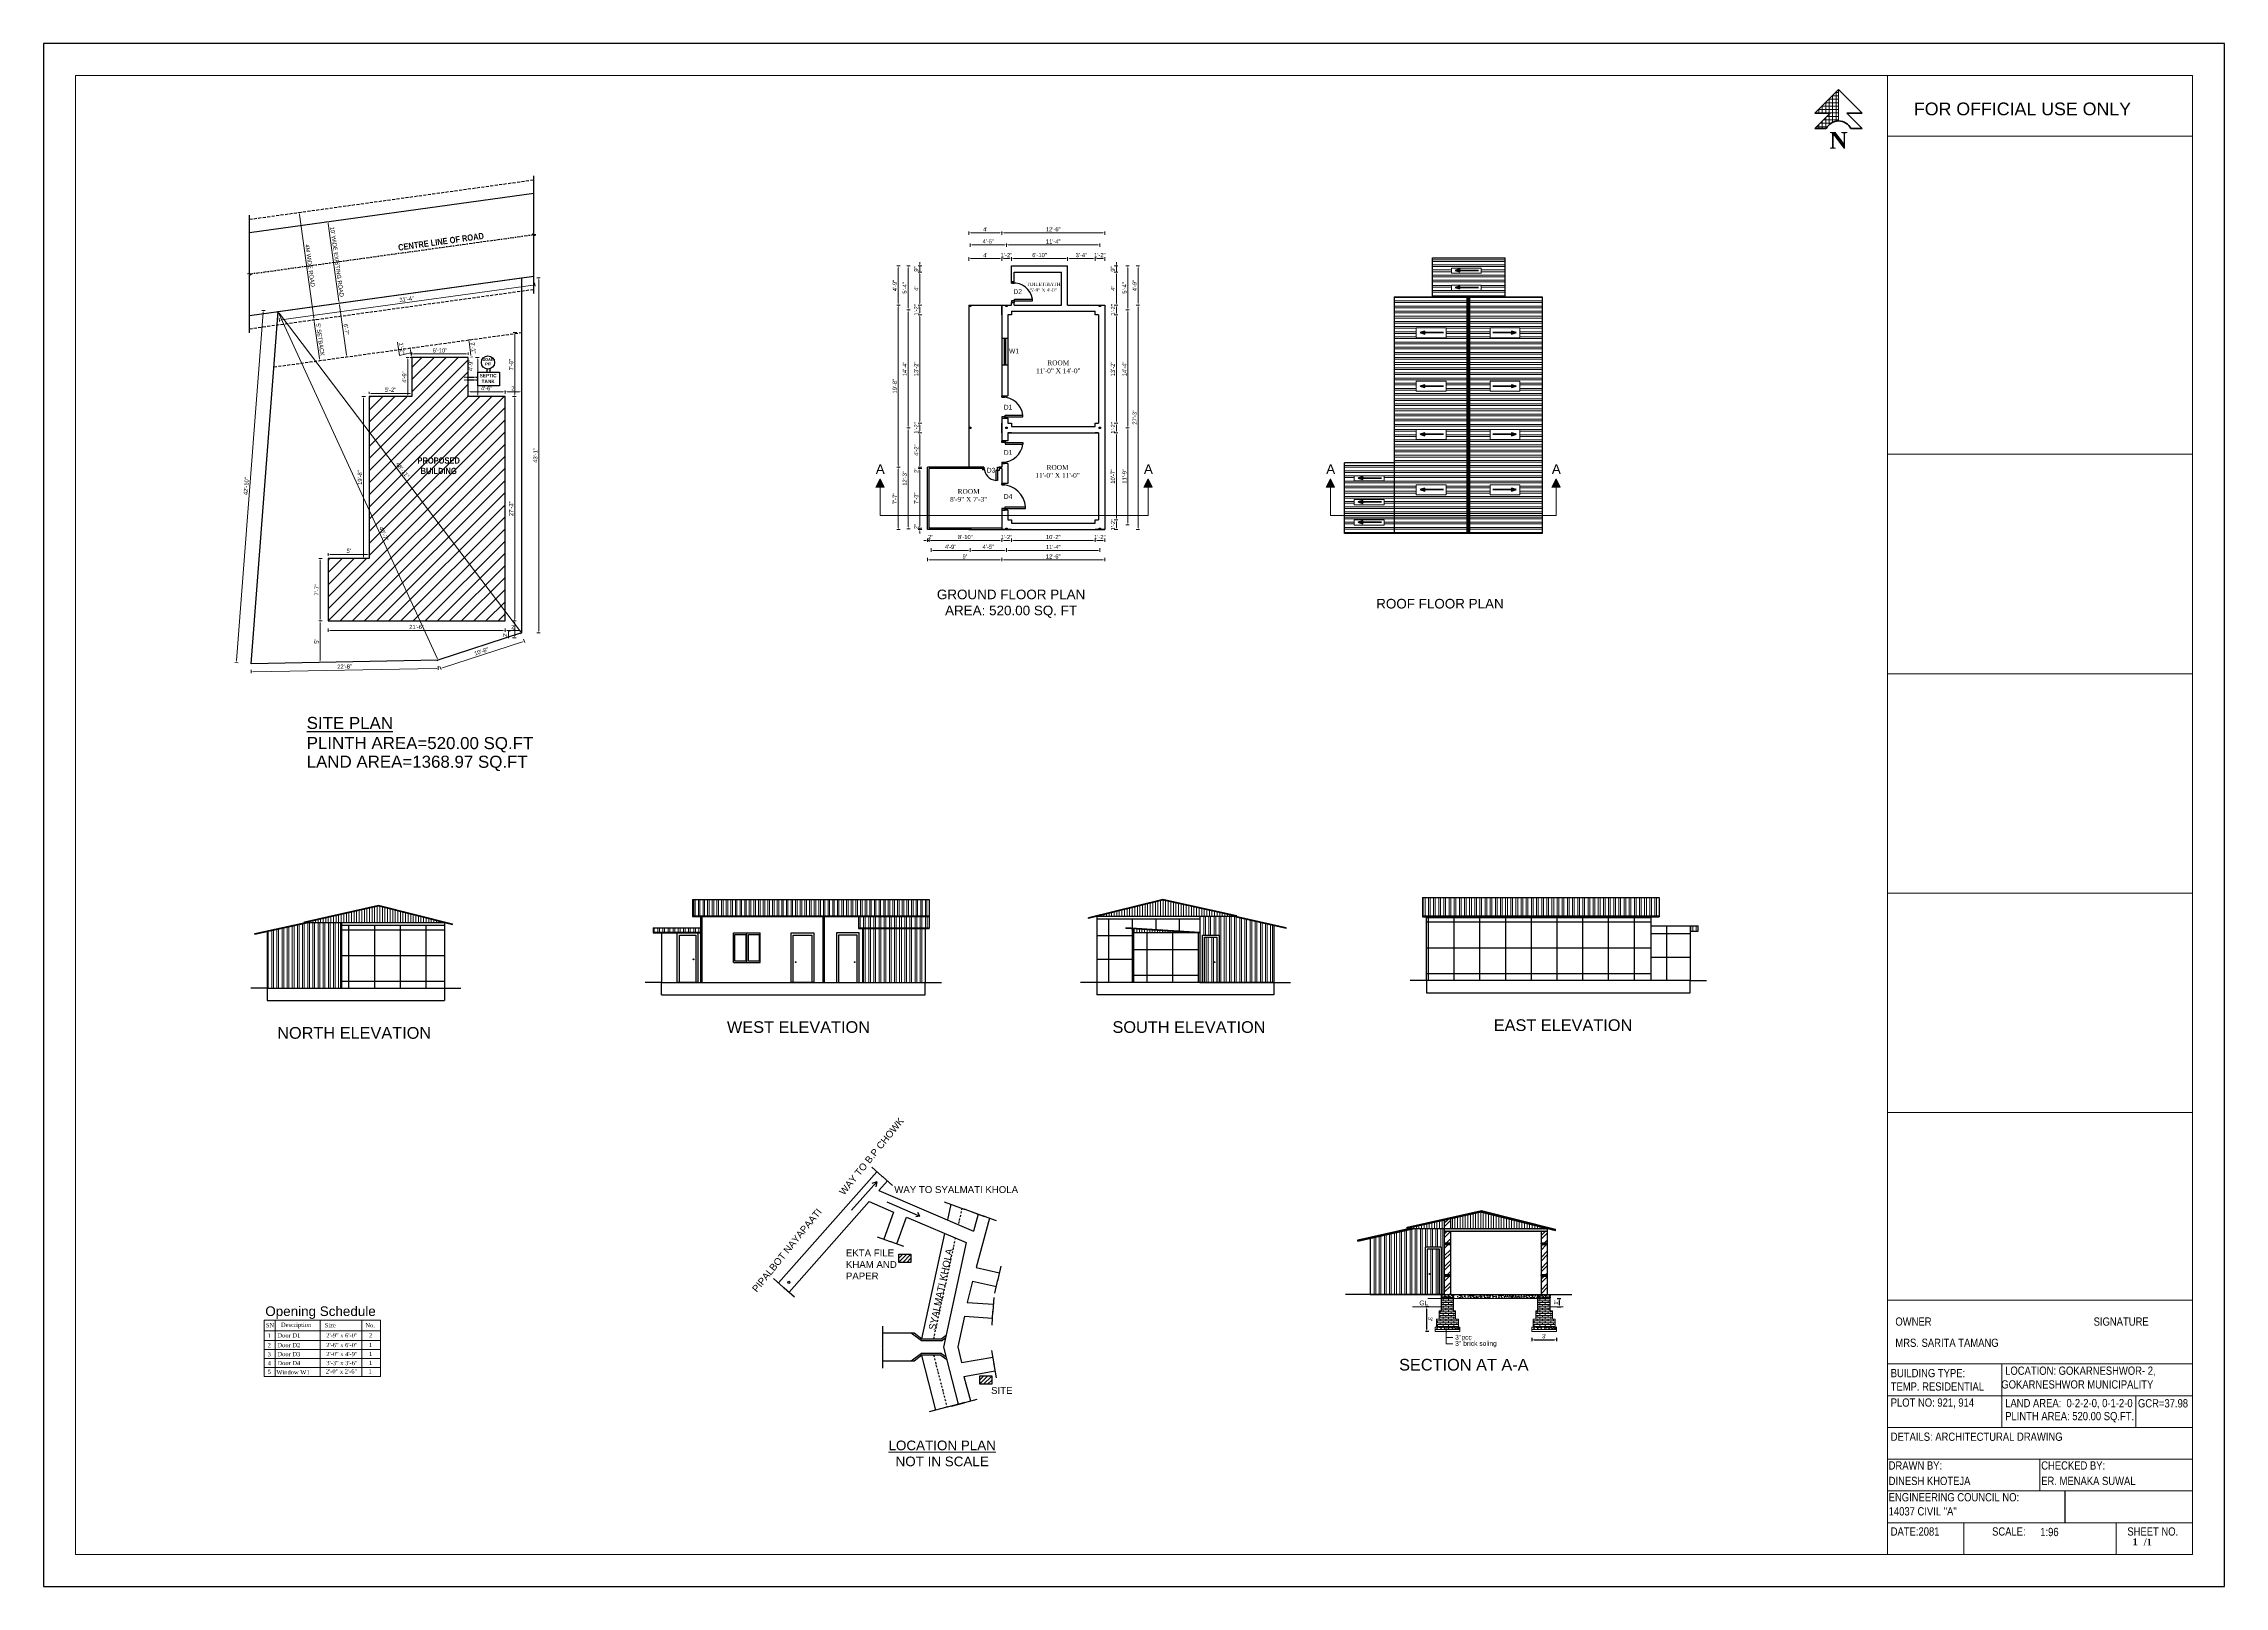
# Model space of a CAD drawing. Header units: inches. Extents: x 961 to 4138, y -14268 to -12020.
import ezdxf

# ---------------------------------------------------------------- set-up
doc = ezdxf.new("R2010")
doc.units = ezdxf.units.IN
doc.header["$LTSCALE"] = 0.5
doc.header["$MEASUREMENT"] = 0
doc.header["$PDMODE"] = 66
doc.linetypes.add('DASHDOT', pattern=[1, 0.5, -0.25, 0, -0.25])
doc.linetypes.add('HIDDEN', pattern=[0.375, 0.25, -0.125])
for name, color, linetype, lineweight in [('1', 7, 'Continuous', 25), ('DIM_LINE', 173, 'Continuous', 20), ('door', 202, 'Continuous', 5), ('ELE1', 3, 'Continuous', 9), ('steps', 253, 'Continuous', 20), ('TEXT', 220, 'Continuous', 9), ('Text 0.200', 122, 'Continuous', 20), ('truss', 1, 'Continuous', 25), ('wall', 20, 'Continuous', 40), ('WALL - A', 1, 'Continuous', 40)]:
    doc.layers.add(name, color=color, linetype=linetype, lineweight=lineweight)
for name, color, linetype in [('A-Wall', 7, 'Continuous'), ('DIMENSION', 5, 'Continuous'), ('plan wall', 7, 'Continuous')]:
    doc.layers.add(name, color=color, linetype=linetype)
doc.styles.add('Lettring Text', font='arial.ttf')
doc.styles.add('ordinary', font='ARIALN.TTF')
doc.styles.get("Standard").update_dxf_attribs({"font": 'arial.ttf'})
doc.styles.add('SwissBT', font='swiss.ttf', dxfattribs={"height": 12})
doc.styles.add('TIMES', font='times.ttf')
doc.dimstyles.new('Copy of Standard', dxfattribs={"dimtxt": 6, "dimasz": 2.875, "dimexe": 2, "dimexo": 4, "dimgap": 2, "dimtad": 1, "dimdec": 0, "dimrnd": 1, "dimzin": 0, "dimdsep": 46, "dimlunit": 4, "dimtxsty": 'Lettring Text', "dimcen": 0.1, "dimclrd": 7, "dimclre": 7, "dimclrt": 7, "dimazin": 0, "dimtfac": 0.645, "dimtdec": 0, "dimtmove": 1, "dimatfit": 0, "dimfxl": 3, "dimfxlon": 1, "dimtfillclr": 256, "dimtolj": 1, "dimtzin": 0, "dimlwd": -1, "dimlwe": -1, "dimarcsym": 2})
pattern_1 = [(180, (-333539.054, 29692.633), (-4e-16, -7.5), []), (180, (-333541.554, 29695.133), (-4e-16, -7.5), [])]
pattern_2 = [(90, (-360837.0116, 27834.895), (-7.5, 0), []), (90, (-360834.5116, 27837.395), (-7.5, 0), [])]
pattern_3 = [(45, (-361947.799, 27380.32), (-7.9549513, 7.9549513), []), (45, (-361942.496, 27380.32), (-7.9549513, 7.9549513), [])]
pattern_4 = [(90, (-361947.7992, 27380.3205), (-3.75, 0), [])]

# ---------------------------------------------------------------- blocks, each defined once
blk = doc.blocks.new('SDEGH')
at = {"layer": 'TEXT'}
h = blk.add_hatch(dxfattribs=at)
h.set_pattern_fill('NET', color=256, scale=40, style=0)
h.set_pattern_definition([(0, (43922.391, -13181.093), (0, 5), []), (90, (43922.391, -13181.093), (-5, 3e-16), [])])
h.paths.add_polyline_path([(52300.8, -9226.1), (52266.3, -9260.6), (52288.8, -9260.6), (52266.3, -9283.1), (52282.8, -9283.1, -0.284572), (52300.8, -9272)])
blk.add_line((52300.8, -9226.1), (52300.8, -9272), dxfattribs=at)
at = {"layer": 'wall'}
for p, q in [((52266.3, -9260.6), (52300.8, -9226.1)), ((52335.4, -9260.6), (52300.8, -9226.1)), ((52266.3, -9260.6), (52288.8, -9260.6)), ((52266.3, -9283.1), (52288.8, -9260.6)), ((52335.4, -9260.6), (52312.9, -9260.6)), ((52335.4, -9283.1), (52312.9, -9260.6)), ((52266.3, -9283.1), (52282.8, -9283.1)), ((52335.4, -9283.1), (52318.8, -9283.1))]:
    blk.add_line(p, q, dxfattribs=at)
blk.add_arc((52300.8, -9292), 20.1, 26.4605, 153.5395, dxfattribs=at)
at = {"layer": 'Defpoints', "insert": (52287.7, -9288.2), "char_height": 24, "width": 23.16, "attachment_point": 1}
blk.add_mtext('{\\fTimes New Roman|b1|i0|c0|p18;N}', dxfattribs=at)
blk = doc.blocks.new('*D1771')
at = {"layer": 'Defpoints', "color": 0, "ltscale": 0.5, "transparency": 16777216}
for p in [(1285.9, -12291.6), (1374.9, -12279.3), (1302.4, -12410.5)]:
    blk.add_point(p, dxfattribs=at)
at = {"layer": 'steps', "color": 7, "ltscale": 0.5, "transparency": 16777216}
for p, q in [((1371.9, -12279.7), (1376.9, -12279)), ((1391, -12395.3), (1375.3, -12282.1)), ((1388.4, -12398.6), (1393.4, -12397.9))]:
    blk.add_line(p, q, dxfattribs=at)
for points in [[(1375.8, -12282.1), (1374.8, -12282.2), (1374.9, -12279.3)], [(1391.5, -12395.2), (1390.5, -12395.4), (1391.4, -12398.2)]]:
    blk.add_solid(points, dxfattribs=at)
at = {"layer": 'steps', "color": 7, "ltscale": 0.5, "transparency": 16777216, "insert": (1388.2, -12338), "char_height": 6, "attachment_point": 5, "rotation": 277.8953, "style": 'Lettring Text'}
blk.add_mtext("\\A1;10' WIDE EXISTING ROAD", dxfattribs=at)
blk = doc.blocks.new('*D1772')
at = {"layer": 'Defpoints', "color": 0, "ltscale": 0.5, "transparency": 16777216}
for p in [(1372.3, -12260.5), (1333, -12265.9), (1394, -12417)]:
    blk.add_point(p, dxfattribs=at)
at = {"layer": 'steps', "color": 7, "ltscale": 0.5, "transparency": 16777216}
for p, q in [((1336, -12265.5), (1331, -12266.2)), ((1354.3, -12419.6), (1333.4, -12268.8)), ((1357.7, -12422), (1352.7, -12422.7))]:
    blk.add_line(p, q, dxfattribs=at)
for points in [[(1333.9, -12268.7), (1332.9, -12268.8), (1333, -12265.9)], [(1354.8, -12419.5), (1353.8, -12419.6), (1354.7, -12422.4)]]:
    blk.add_solid(points, dxfattribs=at)
at = {"layer": 'steps', "color": 7, "ltscale": 0.5, "transparency": 16777216, "insert": (1348.9, -12343.5), "char_height": 6, "attachment_point": 5, "rotation": 277.8953, "style": 'Lettring Text'}
blk.add_mtext('\\A1;4M WIDE ROAD', dxfattribs=at)
blk = doc.blocks.new('*D1773')
at = {"layer": 'Defpoints', "color": 0, "ltscale": 0.5, "transparency": 16777216}
for p in [(1394, -12417), (1361.9, -12482), (1362.9, -12481.9)]:
    blk.add_point(p, dxfattribs=at)
at = {"layer": 'steps', "color": 7, "ltscale": 0.5, "transparency": 16777216}
for p, q in [((1357.7, -12422), (1352.7, -12422.7)), ((1355.1, -12425.3), (1362.5, -12479)), ((1362.9, -12481.9), (1364.9, -12481.6))]:
    blk.add_line(p, q, dxfattribs=at)
for points in [[(1355.6, -12425.2), (1354.6, -12425.3), (1354.7, -12422.4)], [(1363, -12478.9), (1362.1, -12479.1), (1362.9, -12481.9)]]:
    blk.add_solid(points, dxfattribs=at)
at = {"layer": 'steps', "color": 7, "ltscale": 0.5, "transparency": 16777216, "insert": (1363.9, -12451.4), "char_height": 6, "attachment_point": 5, "rotation": 277.8953, "style": 'Lettring Text'}
blk.add_mtext("\\A1;5' SETBACK", dxfattribs=at)
blk = doc.blocks.new('*D1774')
at = {"layer": 'Defpoints', "color": 0, "ltscale": 0.5, "transparency": 16777216}
for p in [(1302.4, -12410.5), (1402.2, -12476.4), (1402.4, -12476.4)]:
    blk.add_point(p, dxfattribs=at)
at = {"layer": 'steps', "color": 7, "ltscale": 0.5, "transparency": 16777216}
for p, q in [((1388.4, -12398.6), (1393.4, -12397.9)), ((1391.8, -12401), (1401.8, -12473.6)), ((1402.2, -12476.4), (1400.3, -12476.7))]:
    blk.add_line(p, q, dxfattribs=at)
for points in [[(1392.3, -12400.9), (1391.3, -12401.1), (1391.4, -12398.2)], [(1402.3, -12473.5), (1401.4, -12473.6), (1402.2, -12476.4)]]:
    blk.add_solid(points, dxfattribs=at)
at = {"layer": 'steps', "color": 7, "ltscale": 0.5, "transparency": 16777216, "insert": (1401.8, -12436.6), "char_height": 6, "attachment_point": 5, "rotation": 277.8953, "style": 'Lettring Text'}
blk.add_mtext('\\A1;6\'-7"', dxfattribs=at)
blk = doc.blocks.new('*D1775')
at = {"layer": 'Defpoints', "color": 0, "ltscale": 0.5, "transparency": 16777216}
for p in [(1497.2, -12472.2), (1497.2, -12477.3), (1579.2, -12477.3)]:
    blk.add_point(p, dxfattribs=at)
at = {"layer": 'steps', "color": 7, "ltscale": 0.5, "transparency": 16777216}
for p, q in [((1497.2, -12473.3), (1497.2, -12470.2)), ((1576.3, -12472.2), (1500.1, -12472.2)), ((1579.2, -12473.3), (1579.2, -12470.2))]:
    blk.add_line(p, q, dxfattribs=at)
for points in [[(1500.1, -12471.7), (1500.1, -12472.7), (1497.2, -12472.2)], [(1576.3, -12471.7), (1576.3, -12472.7), (1579.2, -12472.2)]]:
    blk.add_solid(points, dxfattribs=at)
at = {"layer": 'steps', "color": 7, "ltscale": 0.5, "transparency": 16777216, "insert": (1538.2, -12467.1), "char_height": 6, "attachment_point": 5, "style": 'Lettring Text'}
blk.add_mtext('\\A1;6\'-10"', dxfattribs=at)
blk = doc.blocks.new('*D1776')
at = {"layer": 'Defpoints', "color": 0, "ltscale": 0.5, "transparency": 16777216}
for p in [(1497.2, -12477.3), (1491.2, -12534.3), (1497.2, -12534.3)]:
    blk.add_point(p, dxfattribs=at)
at = {"layer": 'steps', "color": 7, "ltscale": 0.5, "transparency": 16777216}
for p, q in [((1493.2, -12477.3), (1489.2, -12477.3)), ((1491.2, -12480.1), (1491.2, -12531.4)), ((1493.2, -12534.3), (1489.2, -12534.3))]:
    blk.add_line(p, q, dxfattribs=at)
for points in [[(1490.8, -12480.1), (1491.7, -12480.1), (1491.2, -12477.3)], [(1490.8, -12531.4), (1491.7, -12531.4), (1491.2, -12534.3)]]:
    blk.add_solid(points, dxfattribs=at)
at = {"layer": 'steps', "color": 7, "ltscale": 0.5, "transparency": 16777216, "insert": (1486.2, -12505.8), "char_height": 6, "attachment_point": 5, "rotation": 90, "style": 'Lettring Text'}
blk.add_mtext('\\A1;4\'-9"', dxfattribs=at)
blk = doc.blocks.new('*D1777')
at = {"layer": 'Defpoints', "color": 0, "ltscale": 0.5, "transparency": 16777216}
for p in [(1435.2, -12529.6), (1435.2, -12534.3), (1497.2, -12534.3)]:
    blk.add_point(p, dxfattribs=at)
at = {"layer": 'steps', "color": 7, "ltscale": 0.5, "transparency": 16777216}
for p, q in [((1435.2, -12530.3), (1435.2, -12527.6)), ((1494.3, -12529.6), (1438.1, -12529.6)), ((1497.2, -12530.3), (1497.2, -12527.6))]:
    blk.add_line(p, q, dxfattribs=at)
for points in [[(1438.1, -12529.1), (1438.1, -12530.1), (1435.2, -12529.6)], [(1494.3, -12529.1), (1494.3, -12530.1), (1497.2, -12529.6)]]:
    blk.add_solid(points, dxfattribs=at)
at = {"layer": 'steps', "color": 7, "ltscale": 0.5, "transparency": 16777216, "insert": (1466.2, -12524.5), "char_height": 6, "attachment_point": 5, "style": 'Lettring Text'}
blk.add_mtext('\\A1;5\'-2"', dxfattribs=at)
blk = doc.blocks.new('*D1778')
at = {"layer": 'Defpoints', "color": 0, "ltscale": 0.5, "transparency": 16777216}
for p in [(1435.2, -12534.3), (1426.6, -12770.3), (1435.2, -12770.3)]:
    blk.add_point(p, dxfattribs=at)
at = {"layer": 'steps', "color": 7, "ltscale": 0.5, "transparency": 16777216}
for p, q in [((1429.6, -12534.3), (1424.6, -12534.3)), ((1426.6, -12537.1), (1426.6, -12767.4)), ((1429.6, -12770.3), (1424.6, -12770.3))]:
    blk.add_line(p, q, dxfattribs=at)
for points in [[(1426.1, -12537.1), (1427.1, -12537.1), (1426.6, -12534.3)], [(1426.1, -12767.4), (1427.1, -12767.4), (1426.6, -12770.3)]]:
    blk.add_solid(points, dxfattribs=at)
at = {"layer": 'steps', "color": 7, "ltscale": 0.5, "transparency": 16777216, "insert": (1421.5, -12652.3), "char_height": 6, "attachment_point": 5, "rotation": 90, "style": 'Lettring Text'}
blk.add_mtext('\\A1;19\'-8"', dxfattribs=at)
blk = doc.blocks.new('*D1779')
at = {"layer": 'Defpoints', "color": 0, "ltscale": 0.5, "transparency": 16777216}
for p in [(1375.2, -12764.3), (1375.2, -12770.3), (1435.2, -12770.3)]:
    blk.add_point(p, dxfattribs=at)
at = {"layer": 'steps', "color": 7, "ltscale": 0.5, "transparency": 16777216}
for p, q in [((1375.2, -12766.3), (1375.2, -12762.3)), ((1432.3, -12764.3), (1378.1, -12764.3)), ((1435.2, -12766.3), (1435.2, -12762.3))]:
    blk.add_line(p, q, dxfattribs=at)
for points in [[(1378.1, -12763.8), (1378.1, -12764.8), (1375.2, -12764.3)], [(1432.3, -12763.8), (1432.3, -12764.8), (1435.2, -12764.3)]]:
    blk.add_solid(points, dxfattribs=at)
at = {"layer": 'steps', "color": 7, "ltscale": 0.5, "transparency": 16777216, "insert": (1405.2, -12759.2), "char_height": 6, "attachment_point": 5, "style": 'Lettring Text'}
blk.add_mtext("\\A1;5'", dxfattribs=at)
blk = doc.blocks.new('*D1780')
at = {"layer": 'Defpoints', "color": 0, "ltscale": 0.5, "transparency": 16777216}
for p in [(1375.2, -12770.3), (1363.5, -12861.3), (1375.2, -12861.3)]:
    blk.add_point(p, dxfattribs=at)
at = {"layer": 'steps', "color": 7, "ltscale": 0.5, "transparency": 16777216}
for p, q in [((1366.5, -12770.3), (1361.5, -12770.3)), ((1363.5, -12773.1), (1363.5, -12858.4)), ((1366.5, -12861.3), (1361.5, -12861.3))]:
    blk.add_line(p, q, dxfattribs=at)
for points in [[(1363, -12773.1), (1363.9, -12773.1), (1363.5, -12770.3)], [(1363, -12858.4), (1363.9, -12858.4), (1363.5, -12861.3)]]:
    blk.add_solid(points, dxfattribs=at)
at = {"layer": 'steps', "color": 7, "ltscale": 0.5, "transparency": 16777216, "insert": (1358.5, -12815.8), "char_height": 6, "attachment_point": 5, "rotation": 90, "style": 'Lettring Text'}
blk.add_mtext('\\A1;7\'-7"', dxfattribs=at)
blk = doc.blocks.new('*D1781')
at = {"layer": 'Defpoints', "color": 0, "ltscale": 0.5, "transparency": 16777216}
for p in [(1375.2, -12861.3), (1633.2, -12861.3), (1633.2, -12875.1)]:
    blk.add_point(p, dxfattribs=at)
at = {"layer": 'steps', "color": 7, "ltscale": 0.5, "transparency": 16777216}
for p, q in [((1375.2, -12872.1), (1375.2, -12877.1)), ((1378.1, -12875.1), (1630.3, -12875.1)), ((1633.2, -12872.1), (1633.2, -12877.1))]:
    blk.add_line(p, q, dxfattribs=at)
for points in [[(1378.1, -12874.6), (1378.1, -12875.5), (1375.2, -12875.1)], [(1630.3, -12874.6), (1630.3, -12875.5), (1633.2, -12875.1)]]:
    blk.add_solid(points, dxfattribs=at)
at = {"layer": 'steps', "color": 7, "ltscale": 0.5, "transparency": 16777216, "insert": (1504.2, -12870), "char_height": 6, "attachment_point": 5, "style": 'Lettring Text'}
blk.add_mtext('\\A1;21\'-6"', dxfattribs=at)
blk = doc.blocks.new('*D1782')
at = {"layer": 'Defpoints', "color": 0, "ltscale": 0.5, "transparency": 16777216}
for p in [(1633.2, -12534.3), (1647.1, -12534.3), (1633.2, -12861.3)]:
    blk.add_point(p, dxfattribs=at)
at = {"layer": 'steps', "color": 7, "ltscale": 0.5, "transparency": 16777216}
for p, q in [((1644.1, -12534.3), (1649.1, -12534.3)), ((1647.1, -12858.4), (1647.1, -12537.1)), ((1644.1, -12861.3), (1649.1, -12861.3))]:
    blk.add_line(p, q, dxfattribs=at)
for points in [[(1646.6, -12537.1), (1647.6, -12537.1), (1647.1, -12534.3)], [(1646.6, -12858.4), (1647.6, -12858.4), (1647.1, -12861.3)]]:
    blk.add_solid(points, dxfattribs=at)
at = {"layer": 'steps', "color": 7, "ltscale": 0.5, "transparency": 16777216, "insert": (1642, -12697.8), "char_height": 6, "attachment_point": 5, "rotation": 90, "style": 'Lettring Text'}
blk.add_mtext('\\A1;27\'-3"', dxfattribs=at)
blk = doc.blocks.new('*D1783')
at = {"layer": 'Defpoints', "color": 0, "ltscale": 0.5, "transparency": 16777216}
for p in [(1579.2, -12477.3), (1593.2, -12477.3), (1579.2, -12534.3)]:
    blk.add_point(p, dxfattribs=at)
at = {"layer": 'steps', "color": 7, "ltscale": 0.5, "transparency": 16777216}
for p, q in [((1590.2, -12477.3), (1595.2, -12477.3)), ((1593.2, -12531.4), (1593.2, -12480.1)), ((1590.2, -12534.3), (1595.2, -12534.3))]:
    blk.add_line(p, q, dxfattribs=at)
for points in [[(1592.7, -12480.1), (1593.6, -12480.1), (1593.2, -12477.3)], [(1592.7, -12531.4), (1593.6, -12531.4), (1593.2, -12534.3)]]:
    blk.add_solid(points, dxfattribs=at)
at = {"layer": 'steps', "color": 7, "ltscale": 0.5, "transparency": 16777216, "insert": (1583, -12488.9), "char_height": 6, "attachment_point": 5, "rotation": 90, "style": 'Lettring Text'}
blk.add_mtext('\\A1;4\'-9"', dxfattribs=at)
blk = doc.blocks.new('*D1784')
at = {"layer": 'Defpoints', "color": 0, "ltscale": 0.5, "transparency": 16777216}
for p in [(1579.2, -12527.4), (1579.2, -12534.3), (1633.2, -12534.3)]:
    blk.add_point(p, dxfattribs=at)
at = {"layer": 'steps', "color": 7, "ltscale": 0.5, "transparency": 16777216}
for p, q in [((1579.2, -12530.3), (1579.2, -12525.4)), ((1630.3, -12527.4), (1582.1, -12527.4)), ((1633.2, -12530.3), (1633.2, -12525.4))]:
    blk.add_line(p, q, dxfattribs=at)
for points in [[(1582.1, -12527), (1582.1, -12527.9), (1579.2, -12527.4)], [(1630.3, -12527), (1630.3, -12527.9), (1633.2, -12527.4)]]:
    blk.add_solid(points, dxfattribs=at)
at = {"layer": 'steps', "color": 7, "ltscale": 0.5, "transparency": 16777216, "insert": (1606.2, -12522.4), "char_height": 6, "attachment_point": 5, "style": 'Lettring Text'}
blk.add_mtext('\\A1;4\'-6"', dxfattribs=at)
blk = doc.blocks.new('*D1785')
at = {"layer": 'Defpoints', "color": 0, "ltscale": 0.5, "transparency": 16777216}
for p in [(1494.8, -12463.6), (1495.3, -12463.5), (1497.2, -12477.3)]:
    blk.add_point(p, dxfattribs=at)
at = {"layer": 'steps', "color": 7, "ltscale": 0.5, "transparency": 16777216}
for p, q in [((1479.1, -12474.3), (1476.4, -12455.1)), ((1495.7, -12470.5), (1479.1, -12474.3)), ((1494.8, -12463.6), (1492.8, -12463.8)), ((1496.7, -12477.3), (1494.7, -12477.6)), ((1496.3, -12474.5), (1495.2, -12466.4))]:
    blk.add_line(p, q, dxfattribs=at)
for points in [[(1495.6, -12466.4), (1494.7, -12466.5), (1494.8, -12463.6)], [(1496.8, -12474.4), (1495.8, -12474.6), (1496.7, -12477.3)]]:
    blk.add_solid(points, dxfattribs=at)
at = {"layer": 'steps', "color": 7, "ltscale": 0.5, "transparency": 16777216, "insert": (1482.7, -12464), "char_height": 6, "attachment_point": 5, "rotation": 277.8953, "style": 'Lettring Text'}
blk.add_mtext('\\A1;1\'-2"', dxfattribs=at)
blk = doc.blocks.new('*D1786')
at = {"layer": 'Defpoints', "color": 0, "ltscale": 0.5, "transparency": 16777216}
for p in [(1575.7, -12452.3), (1580.2, -12451.7), (1579.2, -12477.3)]:
    blk.add_point(p, dxfattribs=at)
at = {"layer": 'steps', "color": 7, "ltscale": 0.5, "transparency": 16777216}
for p, q in [((1579.7, -12451.8), (1582.2, -12451.5)), ((1583.3, -12473.8), (1580.6, -12454.6)), ((1583.2, -12476.7), (1585.6, -12476.4))]:
    blk.add_line(p, q, dxfattribs=at)
for points in [[(1581.1, -12454.5), (1580.1, -12454.6), (1580.2, -12451.7)], [(1583.7, -12473.7), (1582.8, -12473.9), (1583.6, -12476.6)]]:
    blk.add_solid(points, dxfattribs=at)
at = {"layer": 'steps', "color": 7, "ltscale": 0.5, "transparency": 16777216, "insert": (1586.9, -12463.5), "char_height": 6, "attachment_point": 5, "rotation": 277.8953, "style": 'Lettring Text'}
blk.add_mtext('\\A1;2\'-1"', dxfattribs=at)
blk = doc.blocks.new('*D1787')
at = {"layer": 'Defpoints', "color": 0, "ltscale": 0.5, "transparency": 16777216}
for p in [(1633.2, -12534.3), (1657.2, -12527.1), (1657.2, -12527.4)]:
    blk.add_point(p, dxfattribs=at)
at = {"layer": 'steps', "color": 7, "ltscale": 0.5, "transparency": 16777216}
for p, q in [((1633.2, -12530.3), (1633.2, -12525.4)), ((1636.1, -12527.4), (1654.3, -12527.4)), ((1657.2, -12527.4), (1657.2, -12529.4))]:
    blk.add_line(p, q, dxfattribs=at)
for points in [[(1636.1, -12527), (1636.1, -12527.9), (1633.2, -12527.4)], [(1654.3, -12527), (1654.3, -12527.9), (1657.2, -12527.4)]]:
    blk.add_solid(points, dxfattribs=at)
at = {"layer": 'steps', "color": 7, "ltscale": 0.5, "transparency": 16777216, "insert": (1645.2, -12522.4), "char_height": 6, "attachment_point": 5, "style": 'Lettring Text'}
blk.add_mtext("\\A1;2'", dxfattribs=at)
blk = doc.blocks.new('*D1788')
at = {"layer": 'Defpoints', "color": 0, "ltscale": 0.5, "transparency": 16777216}
for p in [(1375.2, -12861.3), (1363.5, -12921.4), (1375, -12921.4)]:
    blk.add_point(p, dxfattribs=at)
at = {"layer": 'steps', "color": 7, "ltscale": 0.5, "transparency": 16777216}
for p, q in [((1366.5, -12861.3), (1361.5, -12861.3)), ((1363.5, -12864.1), (1363.5, -12918.5)), ((1366.5, -12921.4), (1361.5, -12921.4))]:
    blk.add_line(p, q, dxfattribs=at)
for points in [[(1363, -12864.1), (1363.9, -12864.1), (1363.5, -12861.3)], [(1363, -12918.5), (1363.9, -12918.5), (1363.5, -12921.4)]]:
    blk.add_solid(points, dxfattribs=at)
at = {"layer": 'steps', "color": 7, "ltscale": 0.5, "transparency": 16777216, "insert": (1358.4, -12891.3), "char_height": 6, "attachment_point": 5, "rotation": 90, "style": 'Lettring Text'}
blk.add_mtext("\\A1;5'", dxfattribs=at)
blk = doc.blocks.new('*D1789')
at = {"layer": 'Defpoints', "color": 0, "ltscale": 0.5, "transparency": 16777216}
for p in [(1633.2, -12861.3), (1657.2, -12875.1), (1657.2, -12875.1)]:
    blk.add_point(p, dxfattribs=at)
at = {"layer": 'steps', "color": 7, "ltscale": 0.5, "transparency": 16777216}
for p, q in [((1633.2, -12872.1), (1633.2, -12877.1)), ((1636.1, -12875.1), (1654.3, -12875.1)), ((1657.2, -12875.1), (1657.2, -12873.1))]:
    blk.add_line(p, q, dxfattribs=at)
for points in [[(1636.1, -12874.6), (1636.1, -12875.5), (1633.2, -12875.1)], [(1654.3, -12874.6), (1654.3, -12875.5), (1657.2, -12875.1)]]:
    blk.add_solid(points, dxfattribs=at)
at = {"layer": 'steps', "color": 7, "ltscale": 0.5, "transparency": 16777216, "insert": (1645.2, -12870), "char_height": 6, "attachment_point": 5, "style": 'Lettring Text'}
blk.add_mtext("\\A1;2'", dxfattribs=at)
blk = doc.blocks.new('*D1790')
at = {"layer": 'Defpoints', "color": 0, "ltscale": 0.5, "transparency": 16777216}
for p in [(1633.2, -12861.3), (1635.6, -12885.7), (1647.1, -12885.7)]:
    blk.add_point(p, dxfattribs=at)
at = {"layer": 'steps', "color": 7, "ltscale": 0.5, "transparency": 16777216}
for p, q in [((1644.1, -12861.3), (1649.1, -12861.3)), ((1647.1, -12864.1), (1647.1, -12882.8)), ((1647.1, -12873.5), (1638, -12876.6)), ((1638, -12876.6), (1638, -12886.2)), ((1644.1, -12885.7), (1649.1, -12885.7))]:
    blk.add_line(p, q, dxfattribs=at)
for points in [[(1646.6, -12864.1), (1647.6, -12864.1), (1647.1, -12861.3)], [(1646.6, -12882.8), (1647.6, -12882.8), (1647.1, -12885.7)]]:
    blk.add_solid(points, dxfattribs=at)
at = {"layer": 'steps', "color": 7, "ltscale": 0.5, "transparency": 16777216, "insert": (1633, -12881.4), "char_height": 6, "attachment_point": 5, "rotation": 90, "style": 'Lettring Text'}
blk.add_mtext("\\A1;2'", dxfattribs=at)
blk = doc.blocks.new('*D1791')
at = {"layer": 'Defpoints', "color": 0, "ltscale": 0.5, "transparency": 16777216}
for p in [(1263.1, -12923.5), (1535.3, -12918.4), (1263.3, -12935.4)]:
    blk.add_point(p, dxfattribs=at)
at = {"layer": 'steps', "color": 7, "ltscale": 0.5, "transparency": 16777216}
for p, q in [((1263.2, -12932.4), (1263.3, -12937.4)), ((1532.7, -12930.3), (1266.2, -12935.3)), ((1535.5, -12927.3), (1535.6, -12932.3))]:
    blk.add_line(p, q, dxfattribs=at)
for points in [[(1532.6, -12929.8), (1532.7, -12930.8), (1535.5, -12930.3)], [(1266.1, -12934.8), (1266.2, -12935.8), (1263.3, -12935.4)]]:
    blk.add_solid(points, dxfattribs=at)
at = {"layer": 'steps', "color": 7, "ltscale": 0.5, "transparency": 16777216, "insert": (1399.3, -12927.7), "char_height": 6, "attachment_point": 5, "rotation": 1.077, "style": 'Lettring Text'}
blk.add_mtext('\\A1;22\'-8"', dxfattribs=at)
blk = doc.blocks.new('*D1792')
at = {"layer": 'Defpoints', "color": 0, "ltscale": 0.5, "transparency": 16777216}
for p in [(1657.2, -12878.7), (1535.3, -12918.4), (1539.2, -12930.2)]:
    blk.add_point(p, dxfattribs=at)
at = {"layer": 'steps', "color": 7, "ltscale": 0.5, "transparency": 16777216}
for p, q in [((1658.3, -12891.5), (1541.9, -12929.4)), ((1660.1, -12887.7), (1661.7, -12892.5)), ((1538.2, -12927.4), (1539.8, -12932.2))]:
    blk.add_line(p, q, dxfattribs=at)
for points in [[(1658.2, -12891), (1658.5, -12891.9), (1661.1, -12890.6)], [(1541.8, -12928.9), (1542.1, -12929.8), (1539.2, -12930.2)]]:
    blk.add_solid(points, dxfattribs=at)
at = {"layer": 'steps', "color": 7, "ltscale": 0.5, "transparency": 16777216, "insert": (1598.5, -12905.6), "char_height": 6, "attachment_point": 5, "rotation": 18.0285, "style": 'Lettring Text'}
blk.add_mtext('\\A1;10\'-8"', dxfattribs=at)
blk = doc.blocks.new('*D1793')
at = {"layer": 'Defpoints', "color": 0, "ltscale": 0.5, "transparency": 16777216}
for p in [(1657.2, -12361.3), (1657.2, -12878.7), (1682.2, -12878.7)]:
    blk.add_point(p, dxfattribs=at)
at = {"layer": 'steps', "color": 7, "ltscale": 0.5, "transparency": 16777216}
for p, q in [((1679.2, -12361.3), (1684.2, -12361.3)), ((1682.2, -12364.2), (1682.2, -12875.8)), ((1679.2, -12878.7), (1684.2, -12878.7))]:
    blk.add_line(p, q, dxfattribs=at)
for points in [[(1681.7, -12364.2), (1682.7, -12364.2), (1682.2, -12361.3)], [(1681.7, -12875.8), (1682.7, -12875.8), (1682.2, -12878.7)]]:
    blk.add_solid(points, dxfattribs=at)
at = {"layer": 'steps', "color": 7, "ltscale": 0.5, "transparency": 16777216, "insert": (1677.2, -12620), "char_height": 6, "attachment_point": 5, "rotation": 90, "style": 'Lettring Text'}
blk.add_mtext('\\A1;43\'-1"', dxfattribs=at)
blk = doc.blocks.new('*D1794')
at = {"layer": 'Defpoints', "color": 0, "ltscale": 0.5, "transparency": 16777216}
for p in [(1280.7, -12408.8), (1302.4, -12410.5), (1263.1, -12923.5)]:
    blk.add_point(p, dxfattribs=at)
at = {"layer": 'steps', "color": 7, "ltscale": 0.5, "transparency": 16777216}
for p, q in [((1241.6, -12919), (1280.5, -12411.7)), ((1283.7, -12409.1), (1278.7, -12408.7)), ((1244.4, -12922.1), (1239.4, -12921.7))]:
    blk.add_line(p, q, dxfattribs=at)
for points in [[(1280, -12411.7), (1281, -12411.7), (1280.7, -12408.8)], [(1241.1, -12918.9), (1242.1, -12919), (1241.4, -12921.8)]]:
    blk.add_solid(points, dxfattribs=at)
at = {"layer": 'steps', "color": 7, "ltscale": 0.5, "transparency": 16777216, "insert": (1256, -12664.9), "char_height": 6, "attachment_point": 5, "rotation": 85.6173, "style": 'Lettring Text'}
blk.add_mtext('\\A1;42\'-10"', dxfattribs=at)
blk = doc.blocks.new('*D1795')
at = {"layer": 'Defpoints', "color": 0, "ltscale": 0.5, "transparency": 16777216}
for p in [(1674.9, -12358.8), (1676.7, -12371.5), (1302.4, -12410.5)]:
    blk.add_point(p, dxfattribs=at)
at = {"layer": 'steps', "color": 7, "ltscale": 0.5, "transparency": 16777216}
for p, q in [((1307, -12422.7), (1673.8, -12371.9)), ((1676.2, -12368.5), (1676.9, -12373.4)), ((1303.7, -12420.2), (1304.4, -12425.1))]:
    blk.add_line(p, q, dxfattribs=at)
for points in [[(1673.7, -12371.4), (1673.9, -12372.3), (1676.7, -12371.5)], [(1306.9, -12422.3), (1307, -12423.2), (1304.1, -12423.1)]]:
    blk.add_solid(points, dxfattribs=at)
at = {"layer": 'steps', "color": 7, "ltscale": 0.5, "transparency": 16777216, "insert": (1489.7, -12392.3), "char_height": 6, "attachment_point": 5, "rotation": 7.8953, "style": 'Lettring Text'}
blk.add_mtext('\\A1;31\'-4"', dxfattribs=at)
blk = doc.blocks.new('*D1797')
at = {"layer": 'Defpoints', "color": 0, "ltscale": 0.5, "transparency": 16777216}
for p in [(1302.4, -12410.5), (1657.2, -12878.7), (1657.2, -12878.7)]:
    blk.add_point(p, dxfattribs=at)
at = {"layer": 'steps', "color": 7, "ltscale": 0.5, "transparency": 16777216}
for p, q in [((1302.4, -12410.5), (1300.8, -12411.7)), ((1304.1, -12412.8), (1655.5, -12876.4)), ((1657.2, -12878.7), (1655.6, -12879.9))]:
    blk.add_line(p, q, dxfattribs=at)
for points in [[(1304.5, -12412.5), (1303.7, -12413.1), (1302.4, -12410.5)], [(1655.8, -12876.1), (1655.1, -12876.7), (1657.2, -12878.7)]]:
    blk.add_solid(points, dxfattribs=at)
at = {"layer": 'steps', "color": 7, "ltscale": 0.5, "transparency": 16777216, "insert": (1483.8, -12641.5), "char_height": 6, "attachment_point": 5, "rotation": 307.1565, "style": 'Lettring Text'}
blk.add_mtext('\\A1;48\'-11"', dxfattribs=at)
blk = doc.blocks.new('*D1798')
at = {"layer": 'Defpoints', "color": 0, "ltscale": 0.5, "transparency": 16777216}
for p in [(1302.4, -12410.5), (1302.4, -12410.5), (1535.3, -12918.4)]:
    blk.add_point(p, dxfattribs=at)
at = {"layer": 'steps', "color": 7, "ltscale": 0.5, "transparency": 16777216}
for p, q in [((1302.4, -12410.5), (1300.6, -12411.3)), ((1534.1, -12915.7), (1303.6, -12413.1)), ((1535.3, -12918.4), (1533.5, -12919.2))]:
    blk.add_line(p, q, dxfattribs=at)
for points in [[(1304, -12412.9), (1303.1, -12413.3), (1302.4, -12410.5)], [(1534.5, -12915.5), (1533.7, -12915.9), (1535.3, -12918.4)]]:
    blk.add_solid(points, dxfattribs=at)
at = {"layer": 'steps', "color": 7, "ltscale": 0.5, "transparency": 16777216, "insert": (1456.4, -12734.1), "char_height": 6, "attachment_point": 5, "rotation": 294.6385, "style": 'Lettring Text'}
blk.add_mtext('\\A1;46\'-7"', dxfattribs=at)
blk = doc.blocks.new('*D1796')
at = {"layer": 'Defpoints', "color": 0, "ltscale": 0.5, "transparency": 16777216}
for p in [(1647.1, -12441.1), (1657.2, -12441.1), (1633.2, -12534.3)]:
    blk.add_point(p, dxfattribs=at)
at = {"layer": 'steps', "color": 7, "ltscale": 0.5, "transparency": 16777216}
for p, q in [((1650.1, -12441.1), (1645.1, -12441.1)), ((1647.1, -12531.4), (1647.1, -12443.9)), ((1644.1, -12534.3), (1649.1, -12534.3))]:
    blk.add_line(p, q, dxfattribs=at)
for points in [[(1646.6, -12443.9), (1647.6, -12443.9), (1647.1, -12441.1)], [(1646.6, -12531.4), (1647.6, -12531.4), (1647.1, -12534.3)]]:
    blk.add_solid(points, dxfattribs=at)
at = {"layer": 'steps', "color": 7, "ltscale": 0.5, "transparency": 16777216, "insert": (1642, -12487.7), "char_height": 6, "attachment_point": 5, "rotation": 90, "style": 'Lettring Text'}
blk.add_mtext('\\A1;7\'-9"', dxfattribs=at)
blk = doc.blocks.new('*D1799')
at = {"layer": 'Defpoints', "color": 0, "ltscale": 0.5, "transparency": 16777216}
for p in [(2356.8, -12333.3), (2308.8, -12401), (2356.8, -12401)]:
    blk.add_point(p, dxfattribs=at)
at = {"layer": 'steps', "color": 7, "ltscale": 0.5, "transparency": 16777216}
for p, q in [((2308.8, -12336.3), (2308.8, -12331.3)), ((2311.7, -12333.3), (2354, -12333.3)), ((2356.8, -12336.3), (2356.8, -12331.3))]:
    blk.add_line(p, q, dxfattribs=at)
for points in [[(2311.7, -12332.8), (2311.7, -12333.8), (2308.8, -12333.3)], [(2354, -12332.8), (2354, -12333.8), (2356.8, -12333.3)]]:
    blk.add_solid(points, dxfattribs=at)
at = {"layer": 'steps', "color": 7, "ltscale": 0.5, "transparency": 16777216, "insert": (2332.8, -12328.3), "char_height": 6, "attachment_point": 5, "style": 'Lettring Text'}
blk.add_mtext("\\A1;4'", dxfattribs=at)
blk = doc.blocks.new('*D1800')
at = {"layer": 'Defpoints', "color": 0, "ltscale": 0.5, "transparency": 16777216}
for p in [(2370.8, -12333.3), (2370.8, -12344), (2356.8, -12401)]:
    blk.add_point(p, dxfattribs=at)
at = {"layer": 'steps', "color": 7, "ltscale": 0.5, "transparency": 16777216}
for p, q in [((2356.8, -12336.3), (2356.8, -12331.3)), ((2359.7, -12333.3), (2368, -12333.3)), ((2370.8, -12336.3), (2370.8, -12331.3))]:
    blk.add_line(p, q, dxfattribs=at)
for points in [[(2359.7, -12332.8), (2359.7, -12333.8), (2356.8, -12333.3)], [(2368, -12332.8), (2368, -12333.8), (2370.8, -12333.3)]]:
    blk.add_solid(points, dxfattribs=at)
at = {"layer": 'steps', "color": 7, "ltscale": 0.5, "transparency": 16777216, "insert": (2363.8, -12328.3), "char_height": 6, "attachment_point": 5, "style": 'Lettring Text'}
blk.add_mtext('\\A1;1\'-2"', dxfattribs=at)
blk = doc.blocks.new('*D1801')
at = {"layer": 'Defpoints', "color": 0, "ltscale": 0.5, "transparency": 16777216}
for p in [(2370.8, -12344), (2452.8, -12333.3), (2452.8, -12344)]:
    blk.add_point(p, dxfattribs=at)
at = {"layer": 'steps', "color": 7, "ltscale": 0.5, "transparency": 16777216}
for p, q in [((2370.8, -12336.3), (2370.8, -12331.3)), ((2373.7, -12333.3), (2450, -12333.3)), ((2452.8, -12336.3), (2452.8, -12331.3))]:
    blk.add_line(p, q, dxfattribs=at)
for points in [[(2373.7, -12332.8), (2373.7, -12333.8), (2370.8, -12333.3)], [(2450, -12332.8), (2450, -12333.8), (2452.8, -12333.3)]]:
    blk.add_solid(points, dxfattribs=at)
at = {"layer": 'steps', "color": 7, "ltscale": 0.5, "transparency": 16777216, "insert": (2411.8, -12328.2), "char_height": 6, "attachment_point": 5, "style": 'Lettring Text'}
blk.add_mtext('\\A1;6\'-10"', dxfattribs=at)
blk = doc.blocks.new('*D1802')
at = {"layer": 'Defpoints', "color": 0, "ltscale": 0.5, "transparency": 16777216}
for p in [(2452.8, -12344), (2492.8, -12333.3), (2492.8, -12410)]:
    blk.add_point(p, dxfattribs=at)
at = {"layer": 'steps', "color": 7, "ltscale": 0.5, "transparency": 16777216}
for p, q in [((2452.8, -12336.3), (2452.8, -12331.3)), ((2455.7, -12333.3), (2490, -12333.3)), ((2492.8, -12336.3), (2492.8, -12331.3))]:
    blk.add_line(p, q, dxfattribs=at)
for points in [[(2455.7, -12332.8), (2455.7, -12333.8), (2452.8, -12333.3)], [(2490, -12332.8), (2490, -12333.8), (2492.8, -12333.3)]]:
    blk.add_solid(points, dxfattribs=at)
at = {"layer": 'steps', "color": 7, "ltscale": 0.5, "transparency": 16777216, "insert": (2472.8, -12328.2), "char_height": 6, "attachment_point": 5, "style": 'Lettring Text'}
blk.add_mtext('\\A1;3\'-4"', dxfattribs=at)
blk = doc.blocks.new('*D1803')
at = {"layer": 'Defpoints', "color": 0, "ltscale": 0.5, "transparency": 16777216}
for p in [(2506.8, -12333.3), (2492.8, -12410), (2506.8, -12401)]:
    blk.add_point(p, dxfattribs=at)
at = {"layer": 'steps', "color": 7, "ltscale": 0.5, "transparency": 16777216}
for p, q in [((2492.8, -12336.3), (2492.8, -12331.3)), ((2495.7, -12333.3), (2504, -12333.3)), ((2506.8, -12336.3), (2506.8, -12331.3))]:
    blk.add_line(p, q, dxfattribs=at)
for points in [[(2495.7, -12332.8), (2495.7, -12333.8), (2492.8, -12333.3)], [(2504, -12332.8), (2504, -12333.8), (2506.8, -12333.3)]]:
    blk.add_solid(points, dxfattribs=at)
at = {"layer": 'steps', "color": 7, "ltscale": 0.5, "transparency": 16777216, "insert": (2499.8, -12328.3), "char_height": 6, "attachment_point": 5, "style": 'Lettring Text'}
blk.add_mtext('\\A1;1\'-2"', dxfattribs=at)
blk = doc.blocks.new('*D1804')
at = {"layer": 'Defpoints', "color": 0, "ltscale": 0.5, "transparency": 16777216}
for p in [(2363.8, -12313.3), (2310.8, -12402), (2363.8, -12408)]:
    blk.add_point(p, dxfattribs=at)
at = {"layer": 'steps', "color": 7, "ltscale": 0.5, "transparency": 16777216}
for p, q in [((2310.8, -12316.3), (2310.8, -12311.3)), ((2313.7, -12313.3), (2361, -12313.3)), ((2363.8, -12316.3), (2363.8, -12311.3))]:
    blk.add_line(p, q, dxfattribs=at)
for points in [[(2313.7, -12312.8), (2313.7, -12313.8), (2310.8, -12313.3)], [(2361, -12312.8), (2361, -12313.8), (2363.8, -12313.3)]]:
    blk.add_solid(points, dxfattribs=at)
at = {"layer": 'steps', "color": 7, "ltscale": 0.5, "transparency": 16777216, "insert": (2337.3, -12308.2), "char_height": 6, "attachment_point": 5, "style": 'Lettring Text'}
blk.add_mtext('\\A1;4\'-5"', dxfattribs=at)
blk = doc.blocks.new('*D1805')
at = {"layer": 'Defpoints', "color": 0, "ltscale": 0.5, "transparency": 16777216}
for p in [(2499.8, -12313.3), (2363.8, -12408), (2499.8, -12402)]:
    blk.add_point(p, dxfattribs=at)
at = {"layer": 'steps', "color": 7, "ltscale": 0.5, "transparency": 16777216}
for p, q in [((2363.8, -12316.3), (2363.8, -12311.3)), ((2366.7, -12313.3), (2497, -12313.3)), ((2499.8, -12316.3), (2499.8, -12311.3))]:
    blk.add_line(p, q, dxfattribs=at)
for points in [[(2366.7, -12312.8), (2366.7, -12313.8), (2363.8, -12313.3)], [(2497, -12312.8), (2497, -12313.8), (2499.8, -12313.3)]]:
    blk.add_solid(points, dxfattribs=at)
at = {"layer": 'steps', "color": 7, "ltscale": 0.5, "transparency": 16777216, "insert": (2431.8, -12308.3), "char_height": 6, "attachment_point": 5, "style": 'Lettring Text'}
blk.add_mtext('\\A1;11\'-4"', dxfattribs=at)
blk = doc.blocks.new('*D1806')
at = {"layer": 'Defpoints', "color": 0, "ltscale": 0.5, "transparency": 16777216}
for p in [(2356.8, -12295.6), (2308.8, -12401), (2356.8, -12401)]:
    blk.add_point(p, dxfattribs=at)
at = {"layer": 'steps', "color": 7, "ltscale": 0.5, "transparency": 16777216}
for p, q in [((2308.8, -12298.6), (2308.8, -12293.6)), ((2311.7, -12295.6), (2354, -12295.6)), ((2356.8, -12298.6), (2356.8, -12293.6))]:
    blk.add_line(p, q, dxfattribs=at)
for points in [[(2311.7, -12295.2), (2311.7, -12296.1), (2308.8, -12295.6)], [(2354, -12295.2), (2354, -12296.1), (2356.8, -12295.6)]]:
    blk.add_solid(points, dxfattribs=at)
at = {"layer": 'steps', "color": 7, "ltscale": 0.5, "transparency": 16777216, "insert": (2332.8, -12290.6), "char_height": 6, "attachment_point": 5, "style": 'Lettring Text'}
blk.add_mtext("\\A1;4'", dxfattribs=at)
blk = doc.blocks.new('*D1807')
at = {"layer": 'Defpoints', "color": 0, "ltscale": 0.5, "transparency": 16777216}
for p in [(2506.8, -12295.6), (2356.8, -12401), (2506.8, -12401)]:
    blk.add_point(p, dxfattribs=at)
at = {"layer": 'steps', "color": 7, "ltscale": 0.5, "transparency": 16777216}
for p, q in [((2356.8, -12298.6), (2356.8, -12293.6)), ((2359.7, -12295.6), (2504, -12295.6)), ((2506.8, -12298.6), (2506.8, -12293.6))]:
    blk.add_line(p, q, dxfattribs=at)
for points in [[(2359.7, -12295.2), (2359.7, -12296.1), (2356.8, -12295.6)], [(2504, -12295.2), (2504, -12296.1), (2506.8, -12295.6)]]:
    blk.add_solid(points, dxfattribs=at)
at = {"layer": 'steps', "color": 7, "ltscale": 0.5, "transparency": 16777216, "insert": (2431.8, -12290.6), "char_height": 6, "attachment_point": 5, "style": 'Lettring Text'}
blk.add_mtext('\\A1;12\'-6"', dxfattribs=at)
blk = doc.blocks.new('*D1808')
at = {"layer": 'Defpoints', "color": 0, "ltscale": 0.5, "transparency": 16777216}
for p in [(2506.8, -12401), (2506.8, -12415), (2523.8, -12415)]:
    blk.add_point(p, dxfattribs=at)
at = {"layer": 'steps', "color": 7, "ltscale": 0.5, "transparency": 16777216}
for p, q in [((2520.8, -12401), (2525.8, -12401)), ((2520.8, -12415), (2525.8, -12415)), ((2523.8, -12403.9), (2523.8, -12412.2))]:
    blk.add_line(p, q, dxfattribs=at)
for points in [[(2523.3, -12403.9), (2524.3, -12403.9), (2523.8, -12401)], [(2523.3, -12412.2), (2524.3, -12412.2), (2523.8, -12415)]]:
    blk.add_solid(points, dxfattribs=at)
at = {"layer": 'steps', "color": 7, "ltscale": 0.5, "transparency": 16777216, "insert": (2518.8, -12408), "char_height": 6, "attachment_point": 5, "rotation": 90, "style": 'Lettring Text'}
blk.add_mtext('\\A1;1\'-2"', dxfattribs=at)
blk = doc.blocks.new('*D1809')
at = {"layer": 'Defpoints', "color": 0, "ltscale": 0.5, "transparency": 16777216}
for p in [(2443.8, -12353), (2523.8, -12353), (2506.8, -12401)]:
    blk.add_point(p, dxfattribs=at)
at = {"layer": 'steps', "color": 7, "ltscale": 0.5, "transparency": 16777216}
for p, q in [((2520.8, -12353), (2525.8, -12353)), ((2523.8, -12398.2), (2523.8, -12355.9)), ((2520.8, -12401), (2525.8, -12401))]:
    blk.add_line(p, q, dxfattribs=at)
for points in [[(2523.3, -12355.9), (2524.3, -12355.9), (2523.8, -12353)], [(2523.3, -12398.2), (2524.3, -12398.2), (2523.8, -12401)]]:
    blk.add_solid(points, dxfattribs=at)
at = {"layer": 'steps', "color": 7, "ltscale": 0.5, "transparency": 16777216, "insert": (2518.8, -12377), "char_height": 6, "attachment_point": 5, "rotation": 90, "style": 'Lettring Text'}
blk.add_mtext("\\A1;4'", dxfattribs=at)
blk = doc.blocks.new('*D1810')
at = {"layer": 'Defpoints', "color": 0, "ltscale": 0.5, "transparency": 16777216}
for p in [(2443.8, -12353), (2452.8, -12344), (2523.8, -12344)]:
    blk.add_point(p, dxfattribs=at)
at = {"layer": 'steps', "color": 7, "ltscale": 0.5, "transparency": 16777216}
for p, q in [((2520.8, -12344), (2525.8, -12344)), ((2520.8, -12353), (2525.8, -12353)), ((2523.8, -12341.2), (2523.8, -12338.3)), ((2523.8, -12353), (2523.8, -12344)), ((2523.8, -12355.9), (2523.8, -12358.8))]:
    blk.add_line(p, q, dxfattribs=at)
for points in [[(2523.3, -12341.2), (2524.3, -12341.2), (2523.8, -12344)], [(2523.3, -12355.9), (2524.3, -12355.9), (2523.8, -12353)]]:
    blk.add_solid(points, dxfattribs=at)
at = {"layer": 'steps', "color": 7, "ltscale": 0.5, "transparency": 16777216, "insert": (2518.7, -12348.5), "char_height": 6, "attachment_point": 5, "rotation": 90, "style": 'Lettring Text'}
blk.add_mtext('\\A1;9"', dxfattribs=at)
blk = doc.blocks.new('*D1811')
at = {"layer": 'Defpoints', "color": 0, "ltscale": 0.5, "transparency": 16777216}
for p in [(2506.8, -12415), (2506.8, -12573), (2523.8, -12573)]:
    blk.add_point(p, dxfattribs=at)
at = {"layer": 'steps', "color": 7, "ltscale": 0.5, "transparency": 16777216}
for p, q in [((2520.8, -12415), (2525.8, -12415)), ((2523.8, -12417.9), (2523.8, -12570.2)), ((2520.8, -12573), (2525.8, -12573))]:
    blk.add_line(p, q, dxfattribs=at)
for points in [[(2523.3, -12417.9), (2524.3, -12417.9), (2523.8, -12415)], [(2523.3, -12570.2), (2524.3, -12570.2), (2523.8, -12573)]]:
    blk.add_solid(points, dxfattribs=at)
at = {"layer": 'steps', "color": 7, "ltscale": 0.5, "transparency": 16777216, "insert": (2518.7, -12494), "char_height": 6, "attachment_point": 5, "rotation": 90, "style": 'Lettring Text'}
blk.add_mtext('\\A1;13\'-2"', dxfattribs=at)
blk = doc.blocks.new('*D1812')
at = {"layer": 'Defpoints', "color": 0, "ltscale": 0.5, "transparency": 16777216}
for p in [(2506.8, -12573), (2506.8, -12587), (2523.8, -12587)]:
    blk.add_point(p, dxfattribs=at)
at = {"layer": 'steps', "color": 7, "ltscale": 0.5, "transparency": 16777216}
for p, q in [((2520.8, -12573), (2525.8, -12573)), ((2523.8, -12575.9), (2523.8, -12584.2)), ((2520.8, -12587), (2525.8, -12587))]:
    blk.add_line(p, q, dxfattribs=at)
for points in [[(2523.3, -12575.9), (2524.3, -12575.9), (2523.8, -12573)], [(2523.3, -12584.2), (2524.3, -12584.2), (2523.8, -12587)]]:
    blk.add_solid(points, dxfattribs=at)
at = {"layer": 'steps', "color": 7, "ltscale": 0.5, "transparency": 16777216, "insert": (2518.8, -12580), "char_height": 6, "attachment_point": 5, "rotation": 90, "style": 'Lettring Text'}
blk.add_mtext('\\A1;1\'-2"', dxfattribs=at)
blk = doc.blocks.new('*D1813')
at = {"layer": 'Defpoints', "color": 0, "ltscale": 0.5, "transparency": 16777216}
for p in [(2506.8, -12587), (2506.8, -12714), (2523.8, -12714)]:
    blk.add_point(p, dxfattribs=at)
at = {"layer": 'steps', "color": 7, "ltscale": 0.5, "transparency": 16777216}
for p, q in [((2520.8, -12587), (2525.8, -12587)), ((2523.8, -12589.9), (2523.8, -12711.2)), ((2520.8, -12714), (2525.8, -12714))]:
    blk.add_line(p, q, dxfattribs=at)
for points in [[(2523.3, -12589.9), (2524.3, -12589.9), (2523.8, -12587)], [(2523.3, -12711.2), (2524.3, -12711.2), (2523.8, -12714)]]:
    blk.add_solid(points, dxfattribs=at)
at = {"layer": 'steps', "color": 7, "ltscale": 0.5, "transparency": 16777216, "insert": (2518.7, -12650.5), "char_height": 6, "attachment_point": 5, "rotation": 90, "style": 'Lettring Text'}
blk.add_mtext('\\A1;10\'-7"', dxfattribs=at)
blk = doc.blocks.new('*D1814')
at = {"layer": 'Defpoints', "color": 0, "ltscale": 0.5, "transparency": 16777216}
for p in [(2506.8, -12714), (2506.8, -12728), (2523.8, -12728)]:
    blk.add_point(p, dxfattribs=at)
at = {"layer": 'steps', "color": 7, "ltscale": 0.5, "transparency": 16777216}
for p, q in [((2520.8, -12714), (2525.8, -12714)), ((2520.8, -12728), (2525.8, -12728)), ((2523.8, -12716.9), (2523.8, -12725.2))]:
    blk.add_line(p, q, dxfattribs=at)
for points in [[(2523.3, -12716.9), (2524.3, -12716.9), (2523.8, -12714)], [(2523.3, -12725.2), (2524.3, -12725.2), (2523.8, -12728)]]:
    blk.add_solid(points, dxfattribs=at)
at = {"layer": 'steps', "color": 7, "ltscale": 0.5, "transparency": 16777216, "insert": (2518.8, -12721), "char_height": 6, "attachment_point": 5, "rotation": 90, "style": 'Lettring Text'}
blk.add_mtext('\\A1;1\'-2"', dxfattribs=at)
blk = doc.blocks.new('*D1815')
at = {"layer": 'Defpoints', "color": 0, "ltscale": 0.5, "transparency": 16777216}
for p in [(2506.8, -12580), (2540.6, -12580), (2506.8, -12721)]:
    blk.add_point(p, dxfattribs=at)
at = {"layer": 'steps', "color": 7, "ltscale": 0.5, "transparency": 16777216}
for p, q in [((2537.6, -12580), (2542.6, -12580)), ((2540.6, -12718.2), (2540.6, -12582.9)), ((2537.6, -12721), (2542.6, -12721))]:
    blk.add_line(p, q, dxfattribs=at)
for points in [[(2540.2, -12582.9), (2541.1, -12582.9), (2540.6, -12580)], [(2540.2, -12718.2), (2541.1, -12718.2), (2540.6, -12721)]]:
    blk.add_solid(points, dxfattribs=at)
at = {"layer": 'steps', "color": 7, "ltscale": 0.5, "transparency": 16777216, "insert": (2535.6, -12650.5), "char_height": 6, "attachment_point": 5, "rotation": 90, "style": 'Lettring Text'}
blk.add_mtext('\\A1;11\'-9"', dxfattribs=at)
blk = doc.blocks.new('*D1816')
at = {"layer": 'Defpoints', "color": 0, "ltscale": 0.5, "transparency": 16777216}
for p in [(2506.8, -12408), (2540.6, -12408), (2506.8, -12580)]:
    blk.add_point(p, dxfattribs=at)
at = {"layer": 'steps', "color": 7, "ltscale": 0.5, "transparency": 16777216}
for p, q in [((2537.6, -12408), (2542.6, -12408)), ((2540.6, -12577.2), (2540.6, -12410.9)), ((2537.6, -12580), (2542.6, -12580))]:
    blk.add_line(p, q, dxfattribs=at)
for points in [[(2540.2, -12410.9), (2541.1, -12410.9), (2540.6, -12408)], [(2540.2, -12577.2), (2541.1, -12577.2), (2540.6, -12580)]]:
    blk.add_solid(points, dxfattribs=at)
at = {"layer": 'steps', "color": 7, "ltscale": 0.5, "transparency": 16777216, "insert": (2535.6, -12494), "char_height": 6, "attachment_point": 5, "rotation": 90, "style": 'Lettring Text'}
blk.add_mtext('\\A1;14\'-4"', dxfattribs=at)
blk = doc.blocks.new('*D1817')
at = {"layer": 'Defpoints', "color": 0, "ltscale": 0.5, "transparency": 16777216}
for p in [(2452.8, -12344), (2540.6, -12344), (2506.8, -12408)]:
    blk.add_point(p, dxfattribs=at)
at = {"layer": 'steps', "color": 7, "ltscale": 0.5, "transparency": 16777216}
for p, q in [((2537.6, -12344), (2542.6, -12344)), ((2540.6, -12405.2), (2540.6, -12346.9)), ((2537.6, -12408), (2542.6, -12408))]:
    blk.add_line(p, q, dxfattribs=at)
for points in [[(2540.2, -12346.9), (2541.1, -12346.9), (2540.6, -12344)], [(2540.2, -12405.2), (2541.1, -12405.2), (2540.6, -12408)]]:
    blk.add_solid(points, dxfattribs=at)
at = {"layer": 'steps', "color": 7, "ltscale": 0.5, "transparency": 16777216, "insert": (2535.6, -12376), "char_height": 6, "attachment_point": 5, "rotation": 90, "style": 'Lettring Text'}
blk.add_mtext('\\A1;5\'-4"', dxfattribs=at)
blk = doc.blocks.new('*D1818')
at = {"layer": 'Defpoints', "color": 0, "ltscale": 0.5, "transparency": 16777216}
for p in [(2506.8, -12401), (2506.8, -12728), (2555.5, -12728)]:
    blk.add_point(p, dxfattribs=at)
at = {"layer": 'steps', "color": 7, "ltscale": 0.5, "transparency": 16777216}
for p, q in [((2552.5, -12401), (2557.5, -12401)), ((2555.5, -12403.9), (2555.5, -12725.2)), ((2552.5, -12728), (2557.5, -12728))]:
    blk.add_line(p, q, dxfattribs=at)
for points in [[(2555, -12403.9), (2556, -12403.9), (2555.5, -12401)], [(2555, -12725.2), (2556, -12725.2), (2555.5, -12728)]]:
    blk.add_solid(points, dxfattribs=at)
at = {"layer": 'steps', "color": 7, "ltscale": 0.5, "transparency": 16777216, "insert": (2550.4, -12564.5), "char_height": 6, "attachment_point": 5, "rotation": 90, "style": 'Lettring Text'}
blk.add_mtext('\\A1;27\'-3"', dxfattribs=at)
blk = doc.blocks.new('*D1819')
at = {"layer": 'Defpoints', "color": 0, "ltscale": 0.5, "transparency": 16777216}
for p in [(2452.8, -12344), (2555.5, -12344), (2506.8, -12401)]:
    blk.add_point(p, dxfattribs=at)
at = {"layer": 'steps', "color": 7, "ltscale": 0.5, "transparency": 16777216}
for p, q in [((2552.5, -12344), (2557.5, -12344)), ((2555.5, -12398.2), (2555.5, -12346.9)), ((2552.5, -12401), (2557.5, -12401))]:
    blk.add_line(p, q, dxfattribs=at)
for points in [[(2555, -12346.9), (2556, -12346.9), (2555.5, -12344)], [(2555, -12398.2), (2556, -12398.2), (2555.5, -12401)]]:
    blk.add_solid(points, dxfattribs=at)
at = {"layer": 'steps', "color": 7, "ltscale": 0.5, "transparency": 16777216, "insert": (2550.4, -12372.5), "char_height": 6, "attachment_point": 5, "rotation": 90, "style": 'Lettring Text'}
blk.add_mtext('\\A1;4\'-9"', dxfattribs=at)
blk = doc.blocks.new('*D1820')
at = {"layer": 'Defpoints', "color": 0, "ltscale": 0.5, "transparency": 16777216}
for p in [(2248.8, -12728), (2250.8, -12726), (2250.8, -12743.9)]:
    blk.add_point(p, dxfattribs=at)
at = {"layer": 'steps', "color": 7, "ltscale": 0.5, "transparency": 16777216}
for p, q in [((2248.8, -12740.9), (2248.8, -12745.9)), ((2250.8, -12740.9), (2250.8, -12745.9)), ((2246, -12743.9), (2243.1, -12743.9)), ((2248.8, -12743.9), (2250.8, -12743.9)), ((2253.7, -12743.9), (2256.6, -12743.9))]:
    blk.add_line(p, q, dxfattribs=at)
for points in [[(2246, -12743.4), (2246, -12744.4), (2248.8, -12743.9)], [(2253.7, -12743.4), (2253.7, -12744.4), (2250.8, -12743.9)]]:
    blk.add_solid(points, dxfattribs=at)
at = {"layer": 'steps', "color": 7, "ltscale": 0.5, "transparency": 16777216, "insert": (2253.3, -12738.9), "char_height": 6, "attachment_point": 5, "style": 'Lettring Text'}
blk.add_mtext('\\A1;2"', dxfattribs=at)
blk = doc.blocks.new('*D1821')
at = {"layer": 'Defpoints', "color": 0, "ltscale": 0.5, "transparency": 16777216}
for p in [(2250.8, -12726), (2356.8, -12719), (2356.8, -12743.9)]:
    blk.add_point(p, dxfattribs=at)
at = {"layer": 'steps', "color": 7, "ltscale": 0.5, "transparency": 16777216}
for p, q in [((2250.8, -12740.9), (2250.8, -12745.9)), ((2356.8, -12740.9), (2356.8, -12745.9)), ((2253.7, -12743.9), (2354, -12743.9))]:
    blk.add_line(p, q, dxfattribs=at)
for points in [[(2253.7, -12743.4), (2253.7, -12744.4), (2250.8, -12743.9)], [(2354, -12743.4), (2354, -12744.4), (2356.8, -12743.9)]]:
    blk.add_solid(points, dxfattribs=at)
at = {"layer": 'steps', "color": 7, "ltscale": 0.5, "transparency": 16777216, "insert": (2303.8, -12738.9), "char_height": 6, "attachment_point": 5, "style": 'Lettring Text'}
blk.add_mtext('\\A1;8\'-10"', dxfattribs=at)
blk = doc.blocks.new('*D1822')
at = {"layer": 'Defpoints', "color": 0, "ltscale": 0.5, "transparency": 16777216}
for p in [(2356.8, -12719), (2370.8, -12719), (2370.8, -12743.9)]:
    blk.add_point(p, dxfattribs=at)
at = {"layer": 'steps', "color": 7, "ltscale": 0.5, "transparency": 16777216}
for p, q in [((2356.8, -12740.9), (2356.8, -12745.9)), ((2370.8, -12740.9), (2370.8, -12745.9)), ((2359.7, -12743.9), (2368, -12743.9))]:
    blk.add_line(p, q, dxfattribs=at)
for points in [[(2359.7, -12743.4), (2359.7, -12744.4), (2356.8, -12743.9)], [(2368, -12743.4), (2368, -12744.4), (2370.8, -12743.9)]]:
    blk.add_solid(points, dxfattribs=at)
at = {"layer": 'steps', "color": 7, "ltscale": 0.5, "transparency": 16777216, "insert": (2363.8, -12738.9), "char_height": 6, "attachment_point": 5, "style": 'Lettring Text'}
blk.add_mtext('\\A1;1\'-2"', dxfattribs=at)
blk = doc.blocks.new('*D1823')
at = {"layer": 'Defpoints', "color": 0, "ltscale": 0.5, "transparency": 16777216}
for p in [(2370.8, -12719), (2492.8, -12719), (2492.8, -12743.9)]:
    blk.add_point(p, dxfattribs=at)
at = {"layer": 'steps', "color": 7, "ltscale": 0.5, "transparency": 16777216}
for p, q in [((2370.8, -12740.9), (2370.8, -12745.9)), ((2492.8, -12740.9), (2492.8, -12745.9)), ((2373.7, -12743.9), (2490, -12743.9))]:
    blk.add_line(p, q, dxfattribs=at)
for points in [[(2373.7, -12743.4), (2373.7, -12744.4), (2370.8, -12743.9)], [(2490, -12743.4), (2490, -12744.4), (2492.8, -12743.9)]]:
    blk.add_solid(points, dxfattribs=at)
at = {"layer": 'steps', "color": 7, "ltscale": 0.5, "transparency": 16777216, "insert": (2431.8, -12738.9), "char_height": 6, "attachment_point": 5, "style": 'Lettring Text'}
blk.add_mtext('\\A1;10\'-2"', dxfattribs=at)
blk = doc.blocks.new('*D1824')
at = {"layer": 'Defpoints', "color": 0, "ltscale": 0.5, "transparency": 16777216}
for p in [(2492.8, -12719), (2506.8, -12719), (2506.8, -12743.9)]:
    blk.add_point(p, dxfattribs=at)
at = {"layer": 'steps', "color": 7, "ltscale": 0.5, "transparency": 16777216}
for p, q in [((2492.8, -12740.9), (2492.8, -12745.9)), ((2506.8, -12740.9), (2506.8, -12745.9)), ((2495.7, -12743.9), (2504, -12743.9))]:
    blk.add_line(p, q, dxfattribs=at)
for points in [[(2495.7, -12743.4), (2495.7, -12744.4), (2492.8, -12743.9)], [(2504, -12743.4), (2504, -12744.4), (2506.8, -12743.9)]]:
    blk.add_solid(points, dxfattribs=at)
at = {"layer": 'steps', "color": 7, "ltscale": 0.5, "transparency": 16777216, "insert": (2499.8, -12738.9), "char_height": 6, "attachment_point": 5, "style": 'Lettring Text'}
blk.add_mtext('\\A1;1\'-2"', dxfattribs=at)
blk = doc.blocks.new('*D1825')
at = {"layer": 'Defpoints', "color": 0, "ltscale": 0.5, "transparency": 16777216}
for p in [(2253.8, -12727), (2310.8, -12727), (2310.8, -12758.4)]:
    blk.add_point(p, dxfattribs=at)
at = {"layer": 'steps', "color": 7, "ltscale": 0.5, "transparency": 16777216}
for p, q in [((2253.8, -12755.4), (2253.8, -12760.4)), ((2256.7, -12758.4), (2308, -12758.4)), ((2310.8, -12755.4), (2310.8, -12760.4))]:
    blk.add_line(p, q, dxfattribs=at)
for points in [[(2256.7, -12757.9), (2256.7, -12758.9), (2253.8, -12758.4)], [(2308, -12757.9), (2308, -12758.9), (2310.8, -12758.4)]]:
    blk.add_solid(points, dxfattribs=at)
at = {"layer": 'steps', "color": 7, "ltscale": 0.5, "transparency": 16777216, "insert": (2282.3, -12753.3), "char_height": 6, "attachment_point": 5, "style": 'Lettring Text'}
blk.add_mtext('\\A1;4\'-9"', dxfattribs=at)
blk = doc.blocks.new('*D1826')
at = {"layer": 'Defpoints', "color": 0, "ltscale": 0.5, "transparency": 16777216}
for p in [(2310.8, -12727), (2363.8, -12728), (2363.8, -12758.4)]:
    blk.add_point(p, dxfattribs=at)
at = {"layer": 'steps', "color": 7, "ltscale": 0.5, "transparency": 16777216}
for p, q in [((2310.8, -12755.4), (2310.8, -12760.4)), ((2313.7, -12758.4), (2361, -12758.4)), ((2363.8, -12755.4), (2363.8, -12760.4))]:
    blk.add_line(p, q, dxfattribs=at)
for points in [[(2313.7, -12757.9), (2313.7, -12758.9), (2310.8, -12758.4)], [(2361, -12757.9), (2361, -12758.9), (2363.8, -12758.4)]]:
    blk.add_solid(points, dxfattribs=at)
at = {"layer": 'steps', "color": 7, "ltscale": 0.5, "transparency": 16777216, "insert": (2337.3, -12753.3), "char_height": 6, "attachment_point": 5, "style": 'Lettring Text'}
blk.add_mtext('\\A1;4\'-5"', dxfattribs=at)
blk = doc.blocks.new('*D1827')
at = {"layer": 'Defpoints', "color": 0, "ltscale": 0.5, "transparency": 16777216}
for p in [(2363.8, -12728), (2499.8, -12728), (2499.8, -12758.4)]:
    blk.add_point(p, dxfattribs=at)
at = {"layer": 'steps', "color": 7, "ltscale": 0.5, "transparency": 16777216}
for p, q in [((2363.8, -12755.4), (2363.8, -12760.4)), ((2366.7, -12758.4), (2497, -12758.4)), ((2499.8, -12755.4), (2499.8, -12760.4))]:
    blk.add_line(p, q, dxfattribs=at)
for points in [[(2366.7, -12757.9), (2366.7, -12758.9), (2363.8, -12758.4)], [(2497, -12757.9), (2497, -12758.9), (2499.8, -12758.4)]]:
    blk.add_solid(points, dxfattribs=at)
at = {"layer": 'steps', "color": 7, "ltscale": 0.5, "transparency": 16777216, "insert": (2431.8, -12753.4), "char_height": 6, "attachment_point": 5, "style": 'Lettring Text'}
blk.add_mtext('\\A1;11\'-4"', dxfattribs=at)
blk = doc.blocks.new('*D1828')
at = {"layer": 'Defpoints', "color": 0, "ltscale": 0.5, "transparency": 16777216}
for p in [(2356.8, -12719), (2506.8, -12728), (2506.8, -12772.3)]:
    blk.add_point(p, dxfattribs=at)
at = {"layer": 'steps', "color": 7, "ltscale": 0.5, "transparency": 16777216}
for p, q in [((2356.8, -12769.3), (2356.8, -12774.3)), ((2359.7, -12772.3), (2504, -12772.3)), ((2506.8, -12769.3), (2506.8, -12774.3))]:
    blk.add_line(p, q, dxfattribs=at)
for points in [[(2359.7, -12771.8), (2359.7, -12772.8), (2356.8, -12772.3)], [(2504, -12771.8), (2504, -12772.8), (2506.8, -12772.3)]]:
    blk.add_solid(points, dxfattribs=at)
at = {"layer": 'steps', "color": 7, "ltscale": 0.5, "transparency": 16777216, "insert": (2431.8, -12767.3), "char_height": 6, "attachment_point": 5, "style": 'Lettring Text'}
blk.add_mtext('\\A1;12\'-6"', dxfattribs=at)
blk = doc.blocks.new('*D1829')
at = {"layer": 'Defpoints', "color": 0, "ltscale": 0.5, "transparency": 16777216}
for p in [(2248.8, -12728), (2356.8, -12719), (2248.8, -12772.3)]:
    blk.add_point(p, dxfattribs=at)
at = {"layer": 'steps', "color": 7, "ltscale": 0.5, "transparency": 16777216}
for p, q in [((2248.8, -12769.3), (2248.8, -12774.3)), ((2354, -12772.3), (2251.7, -12772.3)), ((2356.8, -12769.3), (2356.8, -12774.3))]:
    blk.add_line(p, q, dxfattribs=at)
for points in [[(2251.7, -12771.8), (2251.7, -12772.8), (2248.8, -12772.3)], [(2354, -12771.8), (2354, -12772.8), (2356.8, -12772.3)]]:
    blk.add_solid(points, dxfattribs=at)
at = {"layer": 'steps', "color": 7, "ltscale": 0.5, "transparency": 16777216, "insert": (2302.8, -12767.3), "char_height": 6, "attachment_point": 5, "style": 'Lettring Text'}
blk.add_mtext("\\A1;9'", dxfattribs=at)
blk = doc.blocks.new('*D1830')
at = {"layer": 'Defpoints', "color": 0, "ltscale": 0.5, "transparency": 16777216}
for p in [(2237.2, -12726), (2248.8, -12728), (2250.8, -12726)]:
    blk.add_point(p, dxfattribs=at)
at = {"layer": 'steps', "color": 7, "ltscale": 0.5, "transparency": 16777216}
for p, q in [((2240.2, -12726), (2235.2, -12726)), ((2240.2, -12728), (2235.2, -12728)), ((2237.2, -12723.2), (2237.2, -12720.3)), ((2237.2, -12728), (2237.2, -12726)), ((2237.2, -12730.9), (2237.2, -12733.8))]:
    blk.add_line(p, q, dxfattribs=at)
for points in [[(2236.8, -12723.2), (2237.7, -12723.2), (2237.2, -12726)], [(2236.8, -12730.9), (2237.7, -12730.9), (2237.2, -12728)]]:
    blk.add_solid(points, dxfattribs=at)
at = {"layer": 'steps', "color": 7, "ltscale": 0.5, "transparency": 16777216, "insert": (2232.2, -12723.5), "char_height": 6, "attachment_point": 5, "rotation": 90, "style": 'Lettring Text'}
blk.add_mtext('\\A1;2"', dxfattribs=at)
blk = doc.blocks.new('*D1831')
at = {"layer": 'Defpoints', "color": 0, "ltscale": 0.5, "transparency": 16777216}
for p in [(2237.2, -12639), (2250.8, -12639), (2250.8, -12726)]:
    blk.add_point(p, dxfattribs=at)
at = {"layer": 'steps', "color": 7, "ltscale": 0.5, "transparency": 16777216}
for p, q in [((2240.2, -12639), (2235.2, -12639)), ((2237.2, -12723.2), (2237.2, -12641.9)), ((2240.2, -12726), (2235.2, -12726))]:
    blk.add_line(p, q, dxfattribs=at)
for points in [[(2236.8, -12641.9), (2237.7, -12641.9), (2237.2, -12639)], [(2236.8, -12723.2), (2237.7, -12723.2), (2237.2, -12726)]]:
    blk.add_solid(points, dxfattribs=at)
at = {"layer": 'steps', "color": 7, "ltscale": 0.5, "transparency": 16777216, "insert": (2232.2, -12682.5), "char_height": 6, "attachment_point": 5, "rotation": 90, "style": 'Lettring Text'}
blk.add_mtext('\\A1;7\'-3"', dxfattribs=at)
blk = doc.blocks.new('*D1832')
at = {"layer": 'Defpoints', "color": 0, "ltscale": 0.5, "transparency": 16777216}
for p in [(2237.2, -12637.3), (2248.8, -12637.3), (2250.8, -12639)]:
    blk.add_point(p, dxfattribs=at)
at = {"layer": 'steps', "color": 7, "ltscale": 0.5, "transparency": 16777216}
for p, q in [((2240.2, -12637.3), (2235.2, -12637.3)), ((2240.2, -12639), (2235.2, -12639)), ((2237.2, -12634.4), (2237.2, -12631.5)), ((2237.2, -12639), (2237.2, -12637.3)), ((2237.2, -12641.9), (2237.2, -12644.8))]:
    blk.add_line(p, q, dxfattribs=at)
for points in [[(2236.8, -12634.4), (2237.7, -12634.4), (2237.2, -12637.3)], [(2236.8, -12641.9), (2237.7, -12641.9), (2237.2, -12639)]]:
    blk.add_solid(points, dxfattribs=at)
at = {"layer": 'steps', "color": 7, "ltscale": 0.5, "transparency": 16777216, "insert": (2232.2, -12641.7), "char_height": 6, "attachment_point": 5, "rotation": 90, "style": 'Lettring Text'}
blk.add_mtext('\\A1;2"', dxfattribs=at)
blk = doc.blocks.new('*D1833')
at = {"layer": 'Defpoints', "color": 0, "ltscale": 0.5, "transparency": 16777216}
for p in [(2237.2, -12587), (2365.8, -12587), (2248.8, -12637.3)]:
    blk.add_point(p, dxfattribs=at)
at = {"layer": 'steps', "color": 7, "ltscale": 0.5, "transparency": 16777216}
for p, q in [((2240.2, -12587), (2235.2, -12587)), ((2237.2, -12634.4), (2237.2, -12589.9)), ((2240.2, -12637.3), (2235.2, -12637.3))]:
    blk.add_line(p, q, dxfattribs=at)
for points in [[(2236.8, -12589.9), (2237.7, -12589.9), (2237.2, -12587)], [(2236.8, -12634.4), (2237.7, -12634.4), (2237.2, -12637.3)]]:
    blk.add_solid(points, dxfattribs=at)
at = {"layer": 'steps', "color": 7, "ltscale": 0.5, "transparency": 16777216, "insert": (2232.2, -12612.2), "char_height": 6, "attachment_point": 5, "rotation": 90, "style": 'Lettring Text'}
blk.add_mtext('\\A1;4\'-2"', dxfattribs=at)
blk = doc.blocks.new('*D1834')
at = {"layer": 'Defpoints', "color": 0, "ltscale": 0.5, "transparency": 16777216}
for p in [(2237.2, -12573), (2365.8, -12573), (2365.8, -12587)]:
    blk.add_point(p, dxfattribs=at)
at = {"layer": 'steps', "color": 7, "ltscale": 0.5, "transparency": 16777216}
for p, q in [((2240.2, -12573), (2235.2, -12573)), ((2237.2, -12584.2), (2237.2, -12575.9)), ((2240.2, -12587), (2235.2, -12587))]:
    blk.add_line(p, q, dxfattribs=at)
for points in [[(2236.8, -12575.9), (2237.7, -12575.9), (2237.2, -12573)], [(2236.8, -12584.2), (2237.7, -12584.2), (2237.2, -12587)]]:
    blk.add_solid(points, dxfattribs=at)
at = {"layer": 'steps', "color": 7, "ltscale": 0.5, "transparency": 16777216, "insert": (2232.2, -12580), "char_height": 6, "attachment_point": 5, "rotation": 90, "style": 'Lettring Text'}
blk.add_mtext('\\A1;1\'-2"', dxfattribs=at)
blk = doc.blocks.new('*D1835')
at = {"layer": 'Defpoints', "color": 0, "ltscale": 0.5, "transparency": 16777216}
for p in [(2237.2, -12415), (2356.8, -12415), (2365.8, -12573)]:
    blk.add_point(p, dxfattribs=at)
at = {"layer": 'steps', "color": 7, "ltscale": 0.5, "transparency": 16777216}
for p, q in [((2240.2, -12415), (2235.2, -12415)), ((2237.2, -12570.2), (2237.2, -12417.9)), ((2240.2, -12573), (2235.2, -12573))]:
    blk.add_line(p, q, dxfattribs=at)
for points in [[(2236.8, -12417.9), (2237.7, -12417.9), (2237.2, -12415)], [(2236.8, -12570.2), (2237.7, -12570.2), (2237.2, -12573)]]:
    blk.add_solid(points, dxfattribs=at)
at = {"layer": 'steps', "color": 7, "ltscale": 0.5, "transparency": 16777216, "insert": (2232.2, -12494), "char_height": 6, "attachment_point": 5, "rotation": 90, "style": 'Lettring Text'}
blk.add_mtext('\\A1;13\'-2"', dxfattribs=at)
blk = doc.blocks.new('*D1836')
at = {"layer": 'Defpoints', "color": 0, "ltscale": 0.5, "transparency": 16777216}
for p in [(2237.2, -12401), (2356.8, -12401), (2356.8, -12415)]:
    blk.add_point(p, dxfattribs=at)
at = {"layer": 'steps', "color": 7, "ltscale": 0.5, "transparency": 16777216}
for p, q in [((2240.2, -12401), (2235.2, -12401)), ((2240.2, -12415), (2235.2, -12415)), ((2237.2, -12412.2), (2237.2, -12403.9))]:
    blk.add_line(p, q, dxfattribs=at)
for points in [[(2236.8, -12403.9), (2237.7, -12403.9), (2237.2, -12401)], [(2236.8, -12412.2), (2237.7, -12412.2), (2237.2, -12415)]]:
    blk.add_solid(points, dxfattribs=at)
at = {"layer": 'steps', "color": 7, "ltscale": 0.5, "transparency": 16777216, "insert": (2232.2, -12408), "char_height": 6, "attachment_point": 5, "rotation": 90, "style": 'Lettring Text'}
blk.add_mtext('\\A1;1\'-2"', dxfattribs=at)
blk = doc.blocks.new('*D1837')
at = {"layer": 'Defpoints', "color": 0, "ltscale": 0.5, "transparency": 16777216}
for p in [(2237.2, -12353), (2374.8, -12353), (2356.8, -12401)]:
    blk.add_point(p, dxfattribs=at)
at = {"layer": 'steps', "color": 7, "ltscale": 0.5, "transparency": 16777216}
for p, q in [((2240.2, -12353), (2235.2, -12353)), ((2237.2, -12398.2), (2237.2, -12355.9)), ((2240.2, -12401), (2235.2, -12401))]:
    blk.add_line(p, q, dxfattribs=at)
for points in [[(2236.8, -12355.9), (2237.7, -12355.9), (2237.2, -12353)], [(2236.8, -12398.2), (2237.7, -12398.2), (2237.2, -12401)]]:
    blk.add_solid(points, dxfattribs=at)
at = {"layer": 'steps', "color": 7, "ltscale": 0.5, "transparency": 16777216, "insert": (2232.2, -12377), "char_height": 6, "attachment_point": 5, "rotation": 90, "style": 'Lettring Text'}
blk.add_mtext("\\A1;4'", dxfattribs=at)
blk = doc.blocks.new('*D1838')
at = {"layer": 'Defpoints', "color": 0, "ltscale": 0.5, "transparency": 16777216}
for p in [(2237.2, -12344), (2370.8, -12344), (2374.8, -12353)]:
    blk.add_point(p, dxfattribs=at)
at = {"layer": 'steps', "color": 7, "ltscale": 0.5, "transparency": 16777216}
for p, q in [((2240.2, -12344), (2235.2, -12344)), ((2240.2, -12353), (2235.2, -12353)), ((2237.2, -12341.2), (2237.2, -12338.3)), ((2237.2, -12353), (2237.2, -12344)), ((2237.2, -12355.9), (2237.2, -12358.8))]:
    blk.add_line(p, q, dxfattribs=at)
for points in [[(2236.8, -12341.2), (2237.7, -12341.2), (2237.2, -12344)], [(2236.8, -12355.9), (2237.7, -12355.9), (2237.2, -12353)]]:
    blk.add_solid(points, dxfattribs=at)
at = {"layer": 'steps', "color": 7, "ltscale": 0.5, "transparency": 16777216, "insert": (2232.2, -12348.5), "char_height": 6, "attachment_point": 5, "rotation": 90, "style": 'Lettring Text'}
blk.add_mtext('\\A1;9"', dxfattribs=at)
blk = doc.blocks.new('*D1839')
at = {"layer": 'Defpoints', "color": 0, "ltscale": 0.5, "transparency": 16777216}
for p in [(2220.4, -12580), (2506.8, -12580), (2253.8, -12727)]:
    blk.add_point(p, dxfattribs=at)
at = {"layer": 'steps', "color": 7, "ltscale": 0.5, "transparency": 16777216}
for p, q in [((2223.4, -12580), (2218.4, -12580)), ((2220.4, -12724.2), (2220.4, -12582.9)), ((2223.4, -12727), (2218.4, -12727))]:
    blk.add_line(p, q, dxfattribs=at)
for points in [[(2219.9, -12582.9), (2220.9, -12582.9), (2220.4, -12580)], [(2219.9, -12724.2), (2220.9, -12724.2), (2220.4, -12727)]]:
    blk.add_solid(points, dxfattribs=at)
at = {"layer": 'steps', "color": 7, "ltscale": 0.5, "transparency": 16777216, "insert": (2215.3, -12653.5), "char_height": 6, "attachment_point": 5, "rotation": 90, "style": 'Lettring Text'}
blk.add_mtext('\\A1;12\'-3"', dxfattribs=at)
blk = doc.blocks.new('*D1840')
at = {"layer": 'Defpoints', "color": 0, "ltscale": 0.5, "transparency": 16777216}
for p in [(2220.4, -12408), (2356.8, -12408), (2506.8, -12580)]:
    blk.add_point(p, dxfattribs=at)
at = {"layer": 'steps', "color": 7, "ltscale": 0.5, "transparency": 16777216}
for p, q in [((2223.4, -12408), (2218.4, -12408)), ((2220.4, -12577.2), (2220.4, -12410.9)), ((2223.4, -12580), (2218.4, -12580))]:
    blk.add_line(p, q, dxfattribs=at)
for points in [[(2219.9, -12410.9), (2220.9, -12410.9), (2220.4, -12408)], [(2219.9, -12577.2), (2220.9, -12577.2), (2220.4, -12580)]]:
    blk.add_solid(points, dxfattribs=at)
at = {"layer": 'steps', "color": 7, "ltscale": 0.5, "transparency": 16777216, "insert": (2215.4, -12494), "char_height": 6, "attachment_point": 5, "rotation": 90, "style": 'Lettring Text'}
blk.add_mtext('\\A1;14\'-4"', dxfattribs=at)
blk = doc.blocks.new('*D1841')
at = {"layer": 'Defpoints', "color": 0, "ltscale": 0.5, "transparency": 16777216}
for p in [(2220.4, -12344), (2370.8, -12344), (2356.8, -12408)]:
    blk.add_point(p, dxfattribs=at)
at = {"layer": 'steps', "color": 7, "ltscale": 0.5, "transparency": 16777216}
for p, q in [((2223.4, -12344), (2218.4, -12344)), ((2220.4, -12405.2), (2220.4, -12346.9)), ((2223.4, -12408), (2218.4, -12408))]:
    blk.add_line(p, q, dxfattribs=at)
for points in [[(2219.9, -12346.9), (2220.9, -12346.9), (2220.4, -12344)], [(2219.9, -12405.2), (2220.9, -12405.2), (2220.4, -12408)]]:
    blk.add_solid(points, dxfattribs=at)
at = {"layer": 'steps', "color": 7, "ltscale": 0.5, "transparency": 16777216, "insert": (2215.3, -12376), "char_height": 6, "attachment_point": 5, "rotation": 90, "style": 'Lettring Text'}
blk.add_mtext('\\A1;5\'-4"', dxfattribs=at)
blk = doc.blocks.new('*D1842')
at = {"layer": 'Defpoints', "color": 0, "ltscale": 0.5, "transparency": 16777216}
for p in [(2206, -12637.3), (2248.8, -12637.3), (2248.8, -12728)]:
    blk.add_point(p, dxfattribs=at)
at = {"layer": 'steps', "color": 7, "ltscale": 0.5, "transparency": 16777216}
for p, q in [((2209, -12637.3), (2204, -12637.3)), ((2206, -12725.2), (2206, -12640.2)), ((2209, -12728), (2204, -12728))]:
    blk.add_line(p, q, dxfattribs=at)
for points in [[(2205.5, -12640.2), (2206.5, -12640.2), (2206, -12637.3)], [(2205.5, -12725.2), (2206.5, -12725.2), (2206, -12728)]]:
    blk.add_solid(points, dxfattribs=at)
at = {"layer": 'steps', "color": 7, "ltscale": 0.5, "transparency": 16777216, "insert": (2201, -12682.7), "char_height": 6, "attachment_point": 5, "rotation": 90, "style": 'Lettring Text'}
blk.add_mtext('\\A1;7\'-7"', dxfattribs=at)
blk = doc.blocks.new('*D1843')
at = {"layer": 'Defpoints', "color": 0, "ltscale": 0.5, "transparency": 16777216}
for p in [(2206, -12401), (2308.8, -12401), (2248.8, -12637.3)]:
    blk.add_point(p, dxfattribs=at)
at = {"layer": 'steps', "color": 7, "ltscale": 0.5, "transparency": 16777216}
for p, q in [((2209, -12401), (2204, -12401)), ((2206, -12634.4), (2206, -12403.9)), ((2209, -12637.3), (2204, -12637.3))]:
    blk.add_line(p, q, dxfattribs=at)
for points in [[(2205.5, -12403.9), (2206.5, -12403.9), (2206, -12401)], [(2205.5, -12634.4), (2206.5, -12634.4), (2206, -12637.3)]]:
    blk.add_solid(points, dxfattribs=at)
at = {"layer": 'steps', "color": 7, "ltscale": 0.5, "transparency": 16777216, "insert": (2200.9, -12519.2), "char_height": 6, "attachment_point": 5, "rotation": 90, "style": 'Lettring Text'}
blk.add_mtext('\\A1;19\'-8"', dxfattribs=at)
blk = doc.blocks.new('*D1844')
at = {"layer": 'Defpoints', "color": 0, "ltscale": 0.5, "transparency": 16777216}
for p in [(2206, -12344), (2370.8, -12344), (2308.8, -12401)]:
    blk.add_point(p, dxfattribs=at)
at = {"layer": 'steps', "color": 7, "ltscale": 0.5, "transparency": 16777216}
for p, q in [((2209, -12344), (2204, -12344)), ((2206, -12398.2), (2206, -12346.9)), ((2209, -12401), (2204, -12401))]:
    blk.add_line(p, q, dxfattribs=at)
for points in [[(2205.5, -12346.9), (2206.5, -12346.9), (2206, -12344)], [(2205.5, -12398.2), (2206.5, -12398.2), (2206, -12401)]]:
    blk.add_solid(points, dxfattribs=at)
at = {"layer": 'steps', "color": 7, "ltscale": 0.5, "transparency": 16777216, "insert": (2200.9, -12372.5), "char_height": 6, "attachment_point": 5, "rotation": 90, "style": 'Lettring Text'}
blk.add_mtext('\\A1;4\'-9"', dxfattribs=at)
blk = doc.blocks.new('*D1846')
at = {"color": 7, "transparency": 16777216}
for p, q in [((2979.3, -13860.5), (2974.3, -13860.5)), ((2976.3, -13893.6), (2976.3, -13863.4)), ((2979.3, -13896.5), (2974.3, -13896.5))]:
    blk.add_line(p, q, dxfattribs=at)
at = {"color": 7, "linetype": 'ByBlock', "transparency": 16777216}
for points in [[(2976.7, -13863.4), (2975.8, -13863.4), (2976.3, -13860.5)], [(2976.7, -13893.6), (2975.8, -13893.6), (2976.3, -13896.5)]]:
    blk.add_solid(points, dxfattribs=at)
at = {"layer": 'Defpoints', "color": 0, "linetype": 'ByBlock', "transparency": 16777216}
for p in [(2976.3, -13860.5), (2988.1, -13860.5), (2988.1, -13896.5)]:
    blk.add_point(p, dxfattribs=at)
at = {"color": 7, "linetype": 'ByBlock', "lineweight": 5, "transparency": 16777216, "insert": (2981.3, -13878.5), "char_height": 6, "attachment_point": 5, "rotation": 270.0012, "style": 'Lettring Text'}
blk.add_mtext("\\A1;3'", dxfattribs=at)
blk = doc.blocks.new('*D1847')
at = {"color": 7, "transparency": 16777216}
for p, q in [((3166.3, -13848.5), (3171.3, -13848.5)), ((3169.3, -13857.6), (3169.3, -13851.4)), ((3166.3, -13860.5), (3171.3, -13860.5))]:
    blk.add_line(p, q, dxfattribs=at)
at = {"color": 7, "linetype": 'ByBlock', "transparency": 16777216}
for points in [[(3168.8, -13851.4), (3169.8, -13851.4), (3169.3, -13848.5)], [(3168.8, -13857.6), (3169.8, -13857.6), (3169.3, -13860.5)]]:
    blk.add_solid(points, dxfattribs=at)
at = {"layer": 'Defpoints', "color": 0, "linetype": 'ByBlock', "transparency": 16777216}
for p in [(3156.1, -13848.5), (3169.3, -13848.5), (3156.1, -13860.5)]:
    blk.add_point(p, dxfattribs=at)
at = {"color": 7, "linetype": 'ByBlock', "lineweight": 5, "transparency": 16777216, "insert": (3164.3, -13854.5), "char_height": 6, "attachment_point": 5, "rotation": 90, "style": 'Lettring Text'}
blk.add_mtext("\\A1;1'", dxfattribs=at)
blk = doc.blocks.new('*D1845')
at = {"color": 7, "transparency": 16777216}
for p, q in [((3129.1, -13905.7), (3129.1, -13910.7)), ((3131.9, -13908.7), (3162.2, -13908.7)), ((3165.1, -13905.7), (3165.1, -13910.7))]:
    blk.add_line(p, q, dxfattribs=at)
at = {"color": 7, "linetype": 'ByBlock', "transparency": 16777216}
for points in [[(3131.9, -13908.2), (3131.9, -13909.2), (3129.1, -13908.7)], [(3162.2, -13908.2), (3162.2, -13909.2), (3165.1, -13908.7)]]:
    blk.add_solid(points, dxfattribs=at)
at = {"layer": 'Defpoints', "color": 0, "linetype": 'ByBlock', "transparency": 16777216}
for p in [(3129.1, -13896.5), (3165.1, -13896.5), (3165.1, -13908.7)]:
    blk.add_point(p, dxfattribs=at)
at = {"color": 7, "linetype": 'ByBlock', "lineweight": 5, "transparency": 16777216, "insert": (3147.1, -13903.6), "char_height": 6, "attachment_point": 5, "style": 'Lettring Text'}
blk.add_mtext("\\A1;3'", dxfattribs=at)

msp = doc.modelspace()

# ---------------------------------------------------------------- hatches: boundary and pattern name
at = {"linetype": 'ByBlock', "lineweight": 5}
for points in [[(2179.4, -12654.4), (2185.4, -12666.4), (2173.4, -12666.4)], [(2570, -12654.4), (2576, -12666.4), (2564, -12666.4)], [(2835.6, -12654.4), (2841.6, -12666.4), (2829.6, -12666.4)], [(3164.4, -12654.4), (3170.4, -12666.4), (3158.4, -12666.4)]]:
    msp.add_hatch(color=7, dxfattribs=at).paths.add_polyline_path(points)
h = msp.add_hatch(dxfattribs=at)
h.set_pattern_fill('AR-CONC', scale=0.5, style=0)
h.set_pattern_definition([(50, (-43237.3515, 55037.2703), (3.58630091, -0.31376067), [0.375, -4.125]), (355, (-43237.3515, 55037.2703), (-0.69375667, 3.76096067), [0.3, -3.3]), (100.4514, (-43237.0526, 55037.2442), (2.89254691, 3.44719771), [0.31870095, -3.50571056]), (46.1842, (-43237.3515, 55038.2703), (5.33620524, -0.82759507), [0.5625, -6.1875]), (96.6356, (-43236.907, 55038.2014), (4.67331353, 4.87058935), [0.47805144, -5.258565]), (351.1842, (-43237.3515, 55038.2703), (4.67330973, 4.870593), [0.45, -4.95]), (21, (-43236.8515, 55038.0203), (2.98453526, -2.01309445), [0.375, -4.125]), (326, (-43236.8515, 55038.0203), (1.21657666, 3.62575023), [0.3, -3.3]), (71.4514, (-43236.6028, 55037.8526), (4.20111314, 1.61265248), [0.31870095, -3.50571056]), (37.5, (-43237.3515, 55037.2703), (0.060799277, 1.66446927), [0, -3.26, 0, -3.35, 0, -3.3125]), (7.5, (-43237.3515, 55037.2703), (1.315347687, 1.97205856), [0, -1.91, 0, -3.185, 0, -1.2625]), (327.5, (-43238.4665, 55037.2703), (2.66911218, -0.112774359), [0, -1.25, 0, -3.9, 0, -5.175]), (317.5, (-43238.9665, 55037.2703), (2.91593085, 0.50052491), [0, -1.625, 0, -2.59, 0, -3.675])])
h.paths.add_polyline_path([(3010.6, -13767.5), (3001.6, -13767.5), (3001.6, -13770.5), (3010.6, -13770.5)])
h.paths.add_polyline_path([(3009.5, -13769.6, -0.404321), (3009, -13769.1, -1), (3010, -13769.1, -0.424176), (3009.5, -13769.6), (3002.7, -13769.6, -0.424176), (3002.2, -13769.1, -1), (3003.2, -13769.1, -0.404321), (3002.7, -13769.6)], flags=16)
h = msp.add_hatch(color=7, dxfattribs=at)
h.paths.add_polyline_path([(3010, -13769.1, 0.414214), (3009.5, -13768.6), (3009.3, -13768.7, 0.315664), (3009, -13769.1, 1)])
h.paths.add_polyline_path([(3002.8, -13768.7), (3002.7, -13768.6, 0.414214), (3002.2, -13769.1, 0.404321), (3002.6, -13769.6), (3002.7, -13769.6, 0.404321), (3003.2, -13769.1, 0.315664)])
h = msp.add_hatch(dxfattribs=at)
h.set_pattern_fill('AR-CONC', scale=0.5, style=0)
h.set_pattern_definition([(50, (-43096.3515, 55037.2703), (3.58630091, -0.31376067), [0.375, -4.125]), (355, (-43096.3515, 55037.2703), (-0.69375667, 3.76096067), [0.3, -3.3]), (100.4514, (-43096.0526, 55037.2442), (2.89254691, 3.44719771), [0.31870095, -3.50571056]), (46.1842, (-43096.3515, 55038.2703), (5.33620524, -0.82759507), [0.5625, -6.1875]), (96.6356, (-43095.907, 55038.2014), (4.67331353, 4.87058935), [0.47805144, -5.258565]), (351.1842, (-43096.3515, 55038.2703), (4.67330973, 4.870593), [0.45, -4.95]), (21, (-43095.8515, 55038.0203), (2.98453526, -2.01309445), [0.375, -4.125]), (326, (-43095.8515, 55038.0203), (1.21657666, 3.62575023), [0.3, -3.3]), (71.4514, (-43095.6028, 55037.8526), (4.20111314, 1.61265248), [0.31870095, -3.50571056]), (37.5, (-43096.3515, 55037.2703), (0.060799277, 1.66446927), [0, -3.26, 0, -3.35, 0, -3.3125]), (7.5, (-43096.3515, 55037.2703), (1.315347687, 1.97205856), [0, -1.91, 0, -3.185, 0, -1.2625]), (327.5, (-43097.4665, 55037.2703), (2.66911218, -0.112774359), [0, -1.25, 0, -3.9, 0, -5.175]), (317.5, (-43097.9665, 55037.2703), (2.91593085, 0.50052491), [0, -1.625, 0, -2.59, 0, -3.675])])
h.paths.add_polyline_path([(3151.6, -13767.5), (3142.6, -13767.5), (3142.6, -13770.5), (3151.6, -13770.5)])
h.paths.add_polyline_path([(3150.5, -13769.6, -0.404321), (3150, -13769.1, -1), (3151, -13769.1, -0.424176), (3150.5, -13769.6), (3143.7, -13769.6, -0.424176), (3143.2, -13769.1, -1), (3144.2, -13769.1, -0.404321), (3143.7, -13769.6)], flags=16)
h = msp.add_hatch(color=7, dxfattribs=at)
h.paths.add_polyline_path([(3151, -13769.1, 0.414214), (3150.5, -13768.6), (3150.3, -13768.7, 0.315664), (3150, -13769.1, 1)])
h.paths.add_polyline_path([(3143.8, -13768.7), (3143.7, -13768.6, 0.414214), (3143.2, -13769.1, 0.404321), (3143.6, -13769.6), (3143.7, -13769.6, 0.404321), (3144.2, -13769.1, 0.315664)])
h = msp.add_hatch(dxfattribs=at)
h.set_pattern_fill('AR-CONC', scale=0.5, style=0)
h.set_pattern_definition([(50, (-43237.3515, 54991.2703), (3.58630091, -0.31376067), [0.375, -4.125]), (355, (-43237.3515, 54991.2703), (-0.69375667, 3.76096067), [0.3, -3.3]), (100.4514, (-43237.0526, 54991.2442), (2.89254691, 3.44719771), [0.31870095, -3.50571056]), (46.1842, (-43237.3515, 54992.2703), (5.33620524, -0.82759507), [0.5625, -6.1875]), (96.6356, (-43236.907, 54992.2014), (4.67331353, 4.87058935), [0.47805144, -5.258565]), (351.1842, (-43237.3515, 54992.2703), (4.67330973, 4.870593), [0.45, -4.95]), (21, (-43236.8515, 54992.0203), (2.98453526, -2.01309445), [0.375, -4.125]), (326, (-43236.8515, 54992.0203), (1.21657666, 3.62575023), [0.3, -3.3]), (71.4514, (-43236.6028, 54991.8526), (4.20111314, 1.61265248), [0.31870095, -3.50571056]), (37.5, (-43237.3515, 54991.2703), (0.060799277, 1.66446927), [0, -3.26, 0, -3.35, 0, -3.3125]), (7.5, (-43237.3515, 54991.2703), (1.315347687, 1.97205856), [0, -1.91, 0, -3.185, 0, -1.2625]), (327.5, (-43238.4665, 54991.2703), (2.66911218, -0.112774359), [0, -1.25, 0, -3.9, 0, -5.175]), (317.5, (-43238.9665, 54991.2703), (2.91593085, 0.50052491), [0, -1.625, 0, -2.59, 0, -3.675])])
h.paths.add_polyline_path([(3010.6, -13813.5), (3001.6, -13813.5), (3001.6, -13816.5), (3010.6, -13816.5)])
h.paths.add_polyline_path([(3009.5, -13815.6, -0.404321), (3009, -13815.1, -1), (3010, -13815.1, -0.424176), (3009.5, -13815.6), (3002.7, -13815.6, -0.424176), (3002.2, -13815.1, -1), (3003.2, -13815.1, -0.404321), (3002.7, -13815.6)], flags=16)
h = msp.add_hatch(color=7, dxfattribs=at)
h.paths.add_polyline_path([(3010, -13815.1, 0.414214), (3009.5, -13814.6), (3009.3, -13814.7, 0.315664), (3009, -13815.1, 1)])
h.paths.add_polyline_path([(3002.8, -13814.7), (3002.7, -13814.6, 0.414214), (3002.2, -13815.1, 0.404321), (3002.6, -13815.6), (3002.7, -13815.6, 0.404321), (3003.2, -13815.1, 0.315664)])
h = msp.add_hatch(dxfattribs=at)
h.set_pattern_fill('AR-CONC', scale=0.5, style=0)
h.set_pattern_definition([(50, (-43096.3515, 54991.2703), (3.58630091, -0.31376067), [0.375, -4.125]), (355, (-43096.3515, 54991.2703), (-0.69375667, 3.76096067), [0.3, -3.3]), (100.4514, (-43096.0526, 54991.2442), (2.89254691, 3.44719771), [0.31870095, -3.50571056]), (46.1842, (-43096.3515, 54992.2703), (5.33620524, -0.82759507), [0.5625, -6.1875]), (96.6356, (-43095.907, 54992.2014), (4.67331353, 4.87058935), [0.47805144, -5.258565]), (351.1842, (-43096.3515, 54992.2703), (4.67330973, 4.870593), [0.45, -4.95]), (21, (-43095.8515, 54992.0203), (2.98453526, -2.01309445), [0.375, -4.125]), (326, (-43095.8515, 54992.0203), (1.21657666, 3.62575023), [0.3, -3.3]), (71.4514, (-43095.6028, 54991.8526), (4.20111314, 1.61265248), [0.31870095, -3.50571056]), (37.5, (-43096.3515, 54991.2703), (0.060799277, 1.66446927), [0, -3.26, 0, -3.35, 0, -3.3125]), (7.5, (-43096.3515, 54991.2703), (1.315347687, 1.97205856), [0, -1.91, 0, -3.185, 0, -1.2625]), (327.5, (-43097.4665, 54991.2703), (2.66911218, -0.112774359), [0, -1.25, 0, -3.9, 0, -5.175]), (317.5, (-43097.9665, 54991.2703), (2.91593085, 0.50052491), [0, -1.625, 0, -2.59, 0, -3.675])])
h.paths.add_polyline_path([(3151.6, -13813.5), (3142.6, -13813.5), (3142.6, -13816.5), (3151.6, -13816.5)])
h.paths.add_polyline_path([(3150.5, -13815.6, -0.404321), (3150, -13815.1, -1), (3151, -13815.1, -0.424176), (3150.5, -13815.6), (3143.7, -13815.6, -0.424176), (3143.2, -13815.1, -1), (3144.2, -13815.1, -0.404321), (3143.7, -13815.6)], flags=16)
h = msp.add_hatch(color=7, dxfattribs=at)
h.paths.add_polyline_path([(3151, -13815.1, 0.414214), (3150.5, -13814.6), (3150.3, -13814.7, 0.315664), (3150, -13815.1, 1)])
h.paths.add_polyline_path([(3143.8, -13814.7), (3143.7, -13814.6, 0.414214), (3143.2, -13815.1, 0.404321), (3143.6, -13815.6), (3143.7, -13815.6, 0.404321), (3144.2, -13815.1, 0.315664)])
at = {"layer": '1', "ltscale": 5}
h = msp.add_hatch(dxfattribs=at)
h.set_pattern_fill('ANSI37', color=256, scale=300, angle=45, style=0)
h.set_pattern_definition([(90, (-360919.45, 27826.327), (-37.5, 0), []), (180, (-360919.45, 27826.327), (-4e-15, -37.5), [])])
h.paths.add_polyline_path([(1394.6, -13304.5), (1394.6, -13396.5), (1544.6, -13396.5), (1544.6, -13304.5)])
h = msp.add_hatch(dxfattribs=at)
h.set_pattern_fill('ANSI37', color=256, scale=275, angle=45, style=0)
h.set_pattern_definition([(90, (1038678.467, -752416.477), (-34.375, 0), []), (180, (1038678.467, -752416.477), (-4e-15, -34.375), [])])
h.paths.add_polyline_path([(2549.4, -13309.9), (2537.4, -13309.2), (2537.4, -13308.2), (2645.4, -13315), (2645.4, -13295.9), (2495.4, -13295.9), (2495.4, -13387.9), (2549.4, -13387.9)])
h = msp.add_hatch(dxfattribs=at)
h.set_pattern_fill('ANSI37', color=256, scale=300, angle=45, style=0)
h.set_pattern_definition([(90, (-360283.96, 27837.63), (-37.5, 0), []), (180, (-360283.96, 27837.63), (-4e-15, -37.5), [])])
h.paths.add_polyline_path([(3302.7, -13385.2), (3302.7, -13293.2), (2975.7, -13293.2), (2975.7, -13385.2)])
h = msp.add_hatch(dxfattribs=at)
h.set_pattern_fill('ANSI37', color=256, scale=275, angle=45, style=0)
h.set_pattern_definition([(90, (1039800.913, -752413.743), (-34.375, 0), []), (180, (1039800.913, -752413.743), (-4e-15, -34.375), [])])
h.paths.add_polyline_path([(3302.7, -13385.2), (3359.7, -13385.2), (3359.7, -13313.3), (3359.7, -13305.4), (3302.7, -13305.4)])
h = msp.add_hatch(dxfattribs=at)
h.set_pattern_fill('ANSI37', color=256, scale=300, angle=45, style=0)
h.set_pattern_definition([(90, (-361406.407, 27834.895), (-37.5, 0), []), (180, (-361406.407, 27834.895), (-4e-15, -37.5), [])])
h.paths.add_polyline_path([(2549.4, -13315.9), (2549.4, -13387.9), (2643.4, -13387.9), (2643.4, -13315.9)])
at = {"layer": 'DIM_LINE'}
h = msp.add_hatch(dxfattribs=at)
h.set_pattern_fill('ANSI32', color=256, scale=20, angle=135)
h.set_pattern_definition(pattern_1)
h.paths.add_polyline_path([(3090.4, -12332), (2984.4, -12332), (2984.4, -12389), (3090.4, -12389)])
h.paths.add_polyline_path([(3055.4, -12354.7), (3012, -12354.7), (3012, -12347.2), (3055.4, -12347.2)], flags=16)
h.paths.add_polyline_path([(3055.4, -12372.1), (3055.4, -12379.6), (3012, -12379.6), (3012, -12372.1)], flags=16)
h = msp.add_hatch(dxfattribs=at)
h.set_pattern_fill('ANSI32', color=256, scale=20, angle=135)
h.set_pattern_definition(pattern_1)
h.paths.add_polyline_path([(2928.4, -12389), (2928.4, -12734), (3034.4, -12734), (3034.4, -12389)])
h.paths.add_polyline_path([(3004.2, -12434), (3004.2, -12448.5), (2960.8, -12448.5), (2960.8, -12434)], flags=16)
h.paths.add_polyline_path([(3004.2, -12512.1), (3004.2, -12526.6), (2960.8, -12526.6), (2960.8, -12512.1)], flags=16)
h.paths.add_polyline_path([(3004.2, -12582.2), (3004.2, -12596.7), (2960.8, -12596.7), (2960.8, -12582.2)], flags=16)
h.paths.add_polyline_path([(3004.2, -12662.8), (3004.2, -12677.3), (2960.8, -12677.3), (2960.8, -12662.8)], flags=16)
h = msp.add_hatch(dxfattribs=at)
h.set_pattern_fill('ANSI32', color=256, scale=20, angle=135)
h.set_pattern_definition(pattern_1)
h.paths.add_polyline_path([(3038.4, -12389), (3038.4, -12734), (3144.4, -12734), (3144.4, -12389)])
h.paths.add_polyline_path([(3111.9, -12434), (3111.9, -12448.5), (3068.6, -12448.5), (3068.6, -12434)], flags=16)
h.paths.add_polyline_path([(3111.9, -12512.1), (3111.9, -12526.6), (3068.6, -12526.6), (3068.6, -12512.1)], flags=16)
h.paths.add_polyline_path([(3111.9, -12582.2), (3111.9, -12596.7), (3068.6, -12596.7), (3068.6, -12582.2)], flags=16)
h.paths.add_polyline_path([(3111.9, -12662.8), (3111.9, -12677.3), (3068.6, -12677.3), (3068.6, -12662.8)], flags=16)
h = msp.add_hatch(dxfattribs=at)
h.set_pattern_fill('ANSI32', color=256, scale=20, angle=135)
h.set_pattern_definition(pattern_1)
h.paths.add_polyline_path([(2928.4, -12631), (2856.4, -12631), (2856.4, -12734), (2928.4, -12734)])
h.paths.add_polyline_path([(2913.8, -12657.3), (2870.5, -12657.3), (2870.5, -12649.8), (2913.8, -12649.8)], flags=16)
h.paths.add_polyline_path([(2913.8, -12684.5), (2913.8, -12692), (2870.5, -12692), (2870.5, -12684.5)], flags=16)
h.paths.add_polyline_path([(2913.8, -12714), (2913.8, -12721.5), (2870.5, -12721.5), (2870.5, -12714)], flags=16)
h = msp.add_hatch(dxfattribs=at)
h.set_pattern_fill('ANSI32', color=256, scale=18, angle=45)
h.set_pattern_definition([(90, (-360837.0116, 27834.895), (-6.75, 0), []), (90, (-360834.7616, 27837.145), (-6.75, 0), [])])
h.paths.add_polyline_path([(2251, -13290.9), (2251, -13266.9), (1906, -13266.9), (1906, -13290.9)])
h = msp.add_hatch(dxfattribs=at)
h.set_pattern_fill('ANSI32', color=256, scale=20, angle=45)
h.set_pattern_definition([(90, (-360283.961, 27837.629), (-7.5, 0), []), (90, (-360281.461, 27840.129), (-7.5, 0), [])])
h.paths.add_polyline_path([(3314.7, -13291.1), (3314.7, -13264.1), (2969.7, -13264.1), (2969.7, -13291.1)])
h = msp.add_hatch(dxfattribs=at)
h.set_pattern_fill('ANSI32', color=256, scale=20, angle=45)
h.set_pattern_definition([(90, (-360919.4494, 27826.327), (-7.5, 0), []), (90, (-360916.9494, 27828.827), (-7.5, 0), [])])
h.paths.add_polyline_path([(1394.6, -13396.5), (1394.6, -13300.5), (1346.6, -13300.5), (1286.6, -13313.8), (1286.6, -13396.5)])
h = msp.add_hatch(dxfattribs=at)
h.set_pattern_fill('ANSI32', color=256, scale=20, angle=45)
h.set_pattern_definition(pattern_2)
h.paths.add_polyline_path([(1918, -13314.9), (1918, -13308.2), (1849, -13308.2), (1849, -13314.9)])
h = msp.add_hatch(dxfattribs=at)
h.set_pattern_fill('ANSI32', color=256, scale=20, angle=45)
h.set_pattern_definition(pattern_2)
h.paths.add_polyline_path([(2251, -13308.2), (2251, -13291.9), (2148, -13291.9), (2148, -13308.2)])
h = msp.add_hatch(dxfattribs=at)
h.set_pattern_fill('ANSI32', color=256, scale=20, angle=45)
h.set_pattern_definition(pattern_2)
h.paths.add_polyline_path([(2154, -13387.9), (2245, -13387.9), (2245, -13309.2), (2154, -13309.2)])
h = msp.add_hatch(dxfattribs=at)
h.set_pattern_fill('ANSI32', color=256, scale=20, angle=45)
h.set_pattern_definition([(90, (-361406.4066, 27834.895), (-7.5, 0), []), (90, (-361403.9066, 27837.395), (-7.5, 0), [])])
h.paths.add_polyline_path([(2753.4, -13305.2), (2693.4, -13291.9), (2645.4, -13291.9), (2645.4, -13387.9), (2649.4, -13387.9), (2649.4, -13318.9), (2673.4, -13318.9), (2673.4, -13387.9), (2753.4, -13387.9)])
h = msp.add_hatch(dxfattribs=at)
h.set_pattern_fill('ANSI32', color=256, scale=20, angle=45)
h.set_pattern_definition([(90, (-360283.961, 27839.381), (-7.5, 0), []), (90, (-360281.461, 27841.881), (-7.5, 0), [])])
h.paths.add_polyline_path([(3371.7, -13305.4), (3359.7, -13305.4), (3359.7, -13313.3), (3371.7, -13313.3)])
h = msp.add_hatch(dxfattribs=at)
h.set_pattern_fill('ANSI32', color=256, scale=21, angle=45)
h.set_pattern_definition([(90, (-361406.4066, 27834.895), (-7.875, 0), []), (90, (-361403.7816, 27837.52), (-7.875, 0), [])])
h.paths.add_polyline_path([(2652.4, -13387.9), (2670.4, -13387.9), (2670.4, -13321.9), (2652.4, -13321.9)])
h = msp.add_hatch(dxfattribs=at)
h.set_pattern_fill('ANSI32', color=256, scale=20, angle=45)
h.set_pattern_definition([(90, (-361158.2336, 27380.3205), (-7.5, 0), []), (90, (-361155.7336, 27382.8205), (-7.5, 0), [])])
h.paths.add_polyline_path([(2893.6, -13760.8), (2958.2, -13746.5), (3001.6, -13746.5), (3001.6, -13842.5), (2997.6, -13842.5), (2997.6, -13773.5), (2973.6, -13773.5), (2973.6, -13842.5), (2893.6, -13842.5)])
h = msp.add_hatch(dxfattribs=at)
h.set_pattern_fill('ANSI32', color=256, scale=21, angle=45)
h.set_pattern_definition([(90, (-361158.2336, 27380.3205), (-7.875, 0), []), (90, (-361155.6086, 27382.9455), (-7.875, 0), [])])
h.paths.add_polyline_path([(2994.6, -13776.5), (2976.6, -13776.5), (2976.6, -13842.5), (2994.6, -13842.5)])
at = {"layer": 'door', "ltscale": 0.5}
h = msp.add_hatch(dxfattribs=at)
h.set_pattern_fill('ANSI31', color=256, scale=100)
h.set_pattern_definition([(45, (-333913.72, 29568.409), (-8.83883476, 8.83883476), [])])
h.paths.add_polyline_path([(1497.2, -12534.3), (1435.2, -12534.3), (1435.2, -12770.3), (1375.2, -12770.3), (1375.2, -12861.3), (1633.2, -12861.3), (1633.2, -12534.3), (1579.2, -12534.3), (1579.2, -12477.3), (1497.2, -12477.3)])
h.paths.add_polyline_path([(1470.2, -12633.8), (1487.7, -12657), (1497.6, -12649.5), (1480, -12626.4)], flags=24)
h.paths.add_polyline_path([(1445.7, -12725.8), (1455.8, -12747.9), (1467.1, -12742.7), (1456.9, -12720.6)], flags=24)
h.paths.add_polyline_path([(1502.5, -12651.9), (1570.3, -12651.9), (1570.3, -12618), (1502.5, -12618)], flags=24)
h = msp.add_hatch(dxfattribs=at)
h.set_pattern_fill('ANSI31', color=256, scale=33.534924)
h.set_pattern_definition([(45, (-568500.131, 60099.426), (-2.964096488, 2.964096488), [])])
h.paths.add_polyline_path([(2206.9, -13783.9), (2206.9, -13796), (2224.4, -13796), (2224.4, -13783.9)])
h = msp.add_hatch(dxfattribs=at)
h.set_pattern_fill('AR-BRSTD', color=256)
h.set_pattern_definition([(0, (-152396.2472, 13044.947), (0, 2.667), []), (90, (-152396.247, 13044.947), (-4, 2.667), [2.667, -2.667])])
h.paths.add_polyline_path([(3015.1, -13848.5), (2997.1, -13848.5), (2997.1, -13866.5), (3015.1, -13866.5)])
h.paths.add_polyline_path([(3018.1, -13866.5), (2994.1, -13866.5), (2994.1, -13878.5), (3015.1, -13878.5), (3018.1, -13878.5)])
h.paths.add_polyline_path([(3022.1, -13878.5), (3015.1, -13878.5), (2994.1, -13878.5), (2990.1, -13878.5), (2990.1, -13890.5), (3022.1, -13890.5)])
h = msp.add_hatch(dxfattribs=at)
h.set_pattern_fill('AR-CONC', color=256, scale=0.8, style=0)
h.set_pattern_definition([(50, (-61322.173, 102669.7413), (5.73808146, -0.50201708), [0.6, -6.6]), (355, (-61322.173, 102669.7413), (-1.11001067, 6.01753707), [0.48, -5.28]), (100.4514, (-61321.695, 102669.6995), (4.62807505, 5.51551634), [0.50992152, -5.6091369]), (46.1842, (-61322.173, 102671.341), (8.5379284, -1.3241521), [0.9, -9.9]), (96.6356, (-61321.462, 102671.231), (7.47730164, 7.79294297), [0.7648823, -8.413704]), (351.1842, (-61322.173, 102671.341), (7.47729556, 7.7929488), [0.72, -7.92]), (21, (-61321.373, 102670.9413), (4.77525642, -3.22095113), [0.6, -6.6]), (326, (-61321.373, 102670.9413), (1.94652266, 5.80120036), [0.48, -5.28]), (71.4514, (-61320.975, 102670.673), (6.72178103, 2.58024397), [0.50992152, -5.6091369]), (37.5, (-61322.1732, 102669.7413), (0.097278843, 2.66315083), [0, -5.216, 0, -5.36, 0, -5.3]), (7.5, (-61322.1732, 102669.7413), (2.1045563, 3.155293695), [0, -3.056, 0, -5.096, 0, -2.02]), (327.5, (-61323.9572, 102669.7413), (4.27057949, -0.180438974), [0, -2, 0, -6.24, 0, -8.28]), (317.5, (-61324.757, 102669.7413), (4.66548935, 0.80083986), [0, -2.6, 0, -4.144, 0, -5.88])])
h.paths.add_polyline_path([(3015.1, -13842.5), (2997.1, -13842.5), (2997.1, -13848.5), (3015.1, -13848.5), (3015.1, -13843.4)])
h.paths.add_polyline_path([(3014.1, -13843.4), (3014.1, -13847.5), (2998.1, -13847.5), (2998.1, -13843.4), (2998.4, -13843.4, -0.049683), (2998.4, -13843.4)], flags=16)
h.paths.add_polyline_path([(3014.1, -13843.8, -1), (3013.4, -13843.8, -1)], flags=0)
h.paths.add_polyline_path([(3014.1, -13847.1, -1), (3013.4, -13847.1, -1)], flags=16)
h.paths.add_polyline_path([(2998.7, -13847.1, -1), (2998.1, -13847.1, -1)], flags=16)
h = msp.add_hatch(color=256, dxfattribs=at)
h.paths.add_polyline_path([(2998.7, -13843.8, 0.385424), (2998.4, -13843.4), (2998.4, -13843.4, 0.385424), (2998.1, -13843.8, 1)])
h.paths.add_polyline_path([(2998.1, -13847.1, 1), (2998.7, -13847.1, 1)])
h.paths.add_polyline_path([(3013.4, -13843.8, 1), (3014.1, -13843.8, 1)])
h.paths.add_polyline_path([(3013.4, -13847.1, 1), (3014.1, -13847.1, 1)])
h = msp.add_hatch(dxfattribs=at)
h.set_pattern_fill('AR-BRSTD', color=256)
h.set_pattern_definition([(0, (-152255.2472, 13044.947), (0, 2.667), []), (90, (-152255.247, 13044.947), (-4, 2.667), [2.667, -2.667])])
h.paths.add_polyline_path([(3156.1, -13848.5), (3138.1, -13848.5), (3138.1, -13866.5), (3156.1, -13866.5)])
h.paths.add_polyline_path([(3159.1, -13866.5), (3135.1, -13866.5), (3135.1, -13878.5), (3156.1, -13878.5), (3159.1, -13878.5)])
h.paths.add_polyline_path([(3163.1, -13878.5), (3156.1, -13878.5), (3135.1, -13878.5), (3131.1, -13878.5), (3131.1, -13890.5), (3163.1, -13890.5)])
h = msp.add_hatch(dxfattribs=at)
h.set_pattern_fill('AR-CONC', color=256, scale=0.8, style=0)
h.set_pattern_definition([(50, (-61181.173, 102669.7413), (5.73808146, -0.50201708), [0.6, -6.6]), (355, (-61181.173, 102669.7413), (-1.11001067, 6.01753707), [0.48, -5.28]), (100.4514, (-61180.695, 102669.6995), (4.62807505, 5.51551634), [0.50992152, -5.6091369]), (46.1842, (-61181.173, 102671.341), (8.5379284, -1.3241521), [0.9, -9.9]), (96.6356, (-61180.462, 102671.231), (7.47730164, 7.79294297), [0.7648823, -8.413704]), (351.1842, (-61181.173, 102671.341), (7.47729556, 7.7929488), [0.72, -7.92]), (21, (-61180.373, 102670.9413), (4.77525642, -3.22095113), [0.6, -6.6]), (326, (-61180.373, 102670.9413), (1.94652266, 5.80120036), [0.48, -5.28]), (71.4514, (-61179.975, 102670.673), (6.72178103, 2.58024397), [0.50992152, -5.6091369]), (37.5, (-61181.1732, 102669.7413), (0.097278843, 2.66315083), [0, -5.216, 0, -5.36, 0, -5.3]), (7.5, (-61181.1732, 102669.7413), (2.1045563, 3.155293695), [0, -3.056, 0, -5.096, 0, -2.02]), (327.5, (-61182.9572, 102669.7413), (4.27057949, -0.180438974), [0, -2, 0, -6.24, 0, -8.28]), (317.5, (-61183.757, 102669.7413), (4.66548935, 0.80083986), [0, -2.6, 0, -4.144, 0, -5.88])])
h.paths.add_polyline_path([(3156.1, -13842.5), (3138.1, -13842.5), (3138.1, -13848.5), (3156.1, -13848.5), (3156.1, -13843.4)])
h.paths.add_polyline_path([(3155.1, -13843.4), (3155.1, -13847.5), (3139.1, -13847.5), (3139.1, -13843.4), (3139.4, -13843.4, -0.049683), (3139.4, -13843.4)], flags=16)
h.paths.add_polyline_path([(3155.1, -13843.8, -1), (3154.4, -13843.8, -1)], flags=0)
h.paths.add_polyline_path([(3155.1, -13847.1, -1), (3154.4, -13847.1, -1)], flags=16)
h.paths.add_polyline_path([(3139.7, -13847.1, -1), (3139.1, -13847.1, -1)], flags=16)
h = msp.add_hatch(color=256, dxfattribs=at)
h.paths.add_polyline_path([(3139.7, -13843.8, 0.385424), (3139.4, -13843.4), (3139.4, -13843.4, 0.385424), (3139.1, -13843.8, 1)])
h.paths.add_polyline_path([(3139.1, -13847.1, 1), (3139.7, -13847.1, 1)])
h.paths.add_polyline_path([(3154.4, -13843.8, 1), (3155.1, -13843.8, 1)])
h.paths.add_polyline_path([(3154.4, -13847.1, 1), (3155.1, -13847.1, 1)])
h = msp.add_hatch(dxfattribs=at)
h.set_pattern_fill('AR-CONC', color=256, style=0)
h.set_pattern_definition([(50, (-1761.666, 54552.4), (7.17260183, -0.62752135), [0.75, -8.25]), (355, (-1761.666, 54552.4), (-1.3875133, 7.5219213), [0.6, -6.6]), (100.4514, (-1761.068, 54552.348), (5.7850938, 6.8943954), [0.6374019, -7.0114211]), (46.1842, (-1761.666, 54554.4), (10.6724105, -1.6551901), [1.125, -12.375]), (96.6356, (-1760.776, 54554.262), (9.346627, 9.7411787), [0.9561029, -10.51713]), (351.1842, (-1761.666, 54554.4), (9.3466195, 9.741186), [0.9, -9.9]), (21, (-1760.666, 54553.9), (5.9690705, -4.0261889), [0.75, -8.25]), (326, (-1760.666, 54553.9), (2.4331533, 7.25150045), [0.6, -6.6]), (71.4514, (-1760.168, 54553.5645), (8.4022263, 3.225305), [0.6374019, -7.0114211]), (37.5, (-1761.6657, 54552.4), (0.12159855, 3.32893854), [0, -6.52, 0, -6.7, 0, -6.625]), (7.5, (-1761.6657, 54552.4), (2.63069537, 3.94411712), [0, -3.82, 0, -6.37, 0, -2.525]), (327.5, (-1763.8957, 54552.4), (5.33822436, -0.22554872), [0, -2.5, 0, -7.8, 0, -10.35]), (317.5, (-1764.8957, 54552.4), (5.8318617, 1.00104982), [0, -3.25, 0, -5.18, 0, -7.35])])
h.paths.add_polyline_path([(3024.1, -13890.5), (2988.1, -13890.5), (2988.1, -13893.5), (3024.1, -13893.5)])
h = msp.add_hatch(dxfattribs=at)
h.set_pattern_fill('AR-CONC', color=256, style=0)
h.set_pattern_definition([(50, (-1620.666, 54552.4), (7.17260183, -0.62752135), [0.75, -8.25]), (355, (-1620.666, 54552.4), (-1.3875133, 7.5219213), [0.6, -6.6]), (100.4514, (-1620.068, 54552.348), (5.7850938, 6.8943954), [0.6374019, -7.0114211]), (46.1842, (-1620.666, 54554.4), (10.6724105, -1.6551901), [1.125, -12.375]), (96.6356, (-1619.776, 54554.262), (9.346627, 9.7411787), [0.9561029, -10.51713]), (351.1842, (-1620.666, 54554.4), (9.3466195, 9.741186), [0.9, -9.9]), (21, (-1619.666, 54553.9), (5.9690705, -4.0261889), [0.75, -8.25]), (326, (-1619.666, 54553.9), (2.4331533, 7.25150045), [0.6, -6.6]), (71.4514, (-1619.168, 54553.5645), (8.4022263, 3.225305), [0.6374019, -7.0114211]), (37.5, (-1620.6657, 54552.4), (0.12159855, 3.32893854), [0, -6.52, 0, -6.7, 0, -6.625]), (7.5, (-1620.6657, 54552.4), (2.63069537, 3.94411712), [0, -3.82, 0, -6.37, 0, -2.525]), (327.5, (-1622.8957, 54552.4), (5.33822436, -0.22554872), [0, -2.5, 0, -7.8, 0, -10.35]), (317.5, (-1623.8957, 54552.4), (5.8318617, 1.00104982), [0, -3.25, 0, -5.18, 0, -7.35])])
h.paths.add_polyline_path([(3165.1, -13890.5), (3129.1, -13890.5), (3129.1, -13893.5), (3165.1, -13893.5)])
h = msp.add_hatch(dxfattribs=at)
h.set_pattern_fill('ANSI31', color=256, scale=33.534924)
h.set_pattern_definition([(45, (-568382.298, 59922.0484), (-2.964096488, 2.964096488), [])])
h.paths.add_polyline_path([(2324.7, -13961.3), (2324.7, -13973.4), (2342.2, -13973.4), (2342.2, -13961.3)])
at = {"layer": 'steps', "ltscale": 0.3}
h = msp.add_hatch(dxfattribs=at)
h.set_pattern_fill('ANSI31', scale=30, angle=45)
h.set_pattern_definition([(90, (-360919.4494, 27826.3267), (-3.75, 0), [])])
h.paths.add_polyline_path([(1544.6, -13300.5), (1448.6, -13276.5), (1340.6, -13300.5)])
h = msp.add_hatch(dxfattribs=at)
h.set_pattern_fill('ANSI31', scale=30, angle=45)
h.set_pattern_definition([(90, (-359710.65, 27834.895), (-3.75, 0), [])])
h.paths.add_polyline_path([(2699.4, -13291.9), (2591.4, -13267.9), (2495.4, -13291.9)])
h = msp.add_hatch(dxfattribs=at)
h.set_pattern_fill('ANSI31', scale=30, angle=45)
h.set_pattern_definition([(90, (-361406.4066, 27834.895), (-3.75, 0), [])])
h.paths.add_polyline_path([(2643.4, -13315.9), (2549.4, -13309.9), (2549.4, -13315.9)])
h = msp.add_hatch(dxfattribs=at)
h.set_pattern_fill('ANSI31', scale=30, angle=45)
h.set_pattern_definition(pattern_4)
h.paths.add_polyline_path([(3142.6, -13746.5), (3142.6, -13744.2), (3055.6, -13722.5), (3054.6, -13722.7), (3010.6, -13732.5), (3010.6, -13746.5)])
h = msp.add_hatch(dxfattribs=at)
h.set_pattern_fill('ANSI31', scale=30, angle=45)
h.set_pattern_definition(pattern_4)
h.paths.add_polyline_path([(3001.6, -13746.5), (3001.6, -13734.5), (2947.6, -13746.5)])
h = msp.add_hatch(dxfattribs=at)
h.set_pattern_fill('AR-CONC', scale=0.8, style=0)
h.set_pattern_definition([(50, (-361947.799, 27380.3205), (5.73808146, -0.50201708), [0.6, -6.6]), (355, (-361947.799, 27380.3205), (-1.11001067, 6.01753707), [0.48, -5.28]), (100.4514445, (-361947.321, 27380.2787), (4.62807077, 5.51551993), [0.50992154, -5.6091369]), (46.1842, (-361947.799, 27381.9205), (8.53793065, -1.32415425), [0.9, -9.9]), (96.6356355, (-361947.088, 27381.81), (7.47729557, 7.7929488), [0.76488274, -8.41371008]), (351.184164, (-361947.799, 27381.9205), (7.47729556, 7.7929488), [0.72, -7.92]), (21, (-361946.999, 27381.5205), (4.775256417, -3.220951125), [0.6, -6.6]), (326, (-361946.999, 27381.5205), (1.94652266, 5.80120036), [0.48, -5.28]), (71.4514447, (-361946.6013, 27381.252), (6.72177901, 2.58024922), [0.50992152, -5.6091369]), (37.5, (-361947.7992, 27380.3205), (0.097278843, 2.663150831), [0, -5.216, 0, -5.36, 0, -5.3]), (7.5, (-361947.7992, 27380.3205), (2.1045563, 3.155293695), [0, -3.056, 0, -5.096, 0, -2.02]), (327.5, (-361949.5832, 27380.3205), (4.27057949, -0.180438974), [0, -2, 0, -6.24, 0, -8.28]), (317.5, (-361950.3832, 27380.3205), (4.665489355, 0.80083986), [0, -2.6, 0, -4.144, 0, -5.88])])
h.paths.add_polyline_path([(3151.6, -13750.5), (3151.6, -13746.5), (3001.6, -13746.5), (3001.6, -13750.5)])
h = msp.add_hatch(dxfattribs=at)
h.set_pattern_fill('AR-CONC', scale=0.8, style=0)
h.set_pattern_definition([(50, (-353355.5145, 19293.8924), (5.73808146, -0.50201708), [0.6, -6.6]), (355, (-353355.5145, 19293.8924), (-1.11001067, 6.01753707), [0.48, -5.28]), (100.4514445, (-353355.0363, 19293.8506), (4.62807077, 5.51551993), [0.50992154, -5.6091369]), (46.1842, (-353355.5145, 19295.4924), (8.53793065, -1.32415425), [0.9, -9.9]), (96.6356355, (-353354.803, 19295.382), (7.47729557, 7.7929488), [0.76488274, -8.41371008]), (351.184164, (-353355.5145, 19295.492), (7.47729556, 7.7929488), [0.72, -7.92]), (21, (-353354.7145, 19295.0924), (4.77525642, -3.220951125), [0.6, -6.6]), (326, (-353354.7145, 19295.0924), (1.94652266, 5.80120036), [0.48, -5.28]), (71.4514447, (-353354.3165, 19294.824), (6.72177901, 2.58024922), [0.50992152, -5.6091369]), (37.5, (-353355.5145, 19293.8924), (0.097278843, 2.663150831), [0, -5.216, 0, -5.36, 0, -5.3]), (7.5, (-353355.5145, 19293.8924), (2.1045563, 3.155293695), [0, -3.056, 0, -5.096, 0, -2.02]), (327.5, (-353357.2985, 19293.8924), (4.27057949, -0.180438974), [0, -2, 0, -6.24, 0, -8.28]), (317.5, (-353358.0985, 19293.8924), (4.665489355, 0.80083986), [0, -2.6, 0, -4.144, 0, -5.88])])
h.paths.add_polyline_path([(3014.1, -13843.4), (2998.1, -13843.4), (2998.1, -13847.5), (3014.1, -13847.5)])
h = msp.add_hatch(dxfattribs=at)
h.set_pattern_fill('AR-CONC', scale=0.8, style=0)
h.set_pattern_definition([(50, (-353349.5145, 19293.8924), (5.73808146, -0.50201708), [0.6, -6.6]), (355, (-353349.5145, 19293.8924), (-1.11001067, 6.01753707), [0.48, -5.28]), (100.4514445, (-353349.0363, 19293.8506), (4.62807077, 5.51551993), [0.50992154, -5.6091369]), (46.1842, (-353349.5145, 19295.4924), (8.53793065, -1.32415425), [0.9, -9.9]), (96.6356355, (-353348.803, 19295.382), (7.47729557, 7.7929488), [0.76488274, -8.41371008]), (351.184164, (-353349.5145, 19295.492), (7.47729556, 7.7929488), [0.72, -7.92]), (21, (-353348.7145, 19295.0924), (4.77525642, -3.220951125), [0.6, -6.6]), (326, (-353348.7145, 19295.0924), (1.94652266, 5.80120036), [0.48, -5.28]), (71.4514447, (-353348.3165, 19294.824), (6.72177901, 2.58024922), [0.50992152, -5.6091369]), (37.5, (-353349.5145, 19293.8924), (0.097278843, 2.663150831), [0, -5.216, 0, -5.36, 0, -5.3]), (7.5, (-353349.5145, 19293.8924), (2.1045563, 3.155293695), [0, -3.056, 0, -5.096, 0, -2.02]), (327.5, (-353351.2985, 19293.8924), (4.27057949, -0.180438974), [0, -2, 0, -6.24, 0, -8.28]), (317.5, (-353352.0985, 19293.8924), (4.665489355, 0.80083986), [0, -2.6, 0, -4.144, 0, -5.88])])
h.paths.add_polyline_path([(3138.1, -13842.5), (3021.1, -13842.5), (3021.1, -13848.5), (3138.1, -13848.5)])
h = msp.add_hatch(dxfattribs=at)
h.set_pattern_fill('AR-CONC', scale=0.8, style=0)
h.set_pattern_definition([(50, (-353441.0145, 19293.8924), (5.73808146, -0.50201708), [0.6, -6.6]), (355, (-353441.0145, 19293.8924), (-1.11001067, 6.01753707), [0.48, -5.28]), (100.4514445, (-353440.5363, 19293.8506), (4.62807077, 5.51551993), [0.50992154, -5.6091369]), (46.1842, (-353441.0145, 19295.4924), (8.53793065, -1.32415425), [0.9, -9.9]), (96.6356355, (-353440.303, 19295.382), (7.47729557, 7.7929488), [0.76488274, -8.41371008]), (351.184164, (-353441.0145, 19295.492), (7.47729556, 7.7929488), [0.72, -7.92]), (21, (-353440.2145, 19295.0924), (4.77525642, -3.220951125), [0.6, -6.6]), (326, (-353440.2145, 19295.0924), (1.94652266, 5.80120036), [0.48, -5.28]), (71.4514447, (-353439.8165, 19294.824), (6.72177901, 2.58024922), [0.50992152, -5.6091369]), (37.5, (-353441.0145, 19293.8924), (0.097278843, 2.663150831), [0, -5.216, 0, -5.36, 0, -5.3]), (7.5, (-353441.0145, 19293.8924), (2.1045563, 3.155293695), [0, -3.056, 0, -5.096, 0, -2.02]), (327.5, (-353442.7985, 19293.8924), (4.27057949, -0.180438974), [0, -2, 0, -6.24, 0, -8.28]), (317.5, (-353443.5985, 19293.8924), (4.665489355, 0.80083986), [0, -2.6, 0, -4.144, 0, -5.88])])
h.paths.add_polyline_path([(3155.1, -13843.4), (3139.1, -13843.4), (3139.1, -13847.5), (3155.1, -13847.5)])
at = {"layer": 'WALL - A', "lineweight": 25}
h = msp.add_hatch(dxfattribs=at)
h.set_pattern_fill('ANSI32', color=256, scale=30, style=0)
h.set_pattern_definition(pattern_3)
h.paths.add_polyline_path([(3010.6, -13732.5), (3001.6, -13734.5), (3001.6, -13746.5), (3010.6, -13746.5)])
h = msp.add_hatch(dxfattribs=at)
h.set_pattern_fill('ANSI32', color=256, scale=30, style=0)
h.set_pattern_definition(pattern_3)
h.paths.add_polyline_path([(3001.6, -13767.5), (3010.6, -13767.5), (3010.6, -13750.5), (3001.6, -13750.5)])
h = msp.add_hatch(dxfattribs=at)
h.set_pattern_fill('ANSI32', color=256, scale=30, style=0)
h.set_pattern_definition(pattern_3)
h.paths.add_polyline_path([(3151.6, -13746.5), (3142.6, -13744.2), (3142.6, -13746.5)])
h = msp.add_hatch(dxfattribs=at)
h.set_pattern_fill('ANSI32', color=256, scale=30, style=0)
h.set_pattern_definition(pattern_3)
h.paths.add_polyline_path([(3151.6, -13750.5), (3142.6, -13750.5), (3142.6, -13767.5), (3151.6, -13767.5)])
h = msp.add_hatch(dxfattribs=at)
h.set_pattern_fill('ANSI32', color=256, scale=30, style=0)
h.set_pattern_definition(pattern_3)
h.paths.add_polyline_path([(3001.6, -13813.5), (3010.6, -13813.5), (3010.6, -13770.5), (3001.6, -13770.5)])
h = msp.add_hatch(dxfattribs=at)
h.set_pattern_fill('ANSI32', color=256, scale=30, style=0)
h.set_pattern_definition(pattern_3)
h.paths.add_polyline_path([(3151.6, -13770.5), (3142.6, -13770.5), (3142.6, -13813.5), (3151.6, -13813.5)])
h = msp.add_hatch(dxfattribs=at)
h.set_pattern_fill('ANSI32', color=256, scale=30, style=0)
h.set_pattern_definition(pattern_3)
h.paths.add_polyline_path([(3001.6, -13842.5), (3010.6, -13842.5), (3010.6, -13816.5), (3001.6, -13816.5)])
h = msp.add_hatch(dxfattribs=at)
h.set_pattern_fill('ANSI32', color=256, scale=30, style=0)
h.set_pattern_definition(pattern_3)
h.paths.add_polyline_path([(3142.6, -13842.5), (3151.6, -13842.5), (3151.6, -13816.5), (3142.6, -13816.5)])

# ---------------------------------------------------------------- linework, layer by layer
at = {"color": 242, "linetype": 'HIDDEN', "ltscale": 35, "true_color": 0xcd2027}
for p, q in [((1260.5, -12276), (1674.9, -12218.5)), ((1260.5, -12435.5), (1674.9, -12378)), ((1296.2, -12491.1), (1657.2, -12441.1))]:
    msp.add_line(p, q, dxfattribs=at)
at = {"color": 242, "ltscale": 0.5, "true_color": 0xcd2027}
for p, q in [((1260.5, -12295.2), (1674.9, -12237.7)), ((1302.4, -12410.5), (1657.2, -12361.3)), ((1657.2, -12361.3), (1657.2, -12878.7)), ((2928.4, -12389), (2928.4, -12734)), ((3144.4, -12389), (3144.4, -12734)), ((1263.1, -12923.5), (1302.4, -12410.5)), ((2308.8, -12401), (2308.8, -12637)), ((2356.8, -12401), (2356.8, -12533)), ((2365.8, -12415), (2365.8, -12533)), ((2497.8, -12415), (2497.8, -12573)), ((2506.8, -12401), (2506.8, -12728)), ((2356.8, -12566), (2356.8, -12599)), ((2365.8, -12566), (2365.8, -12573)), ((2365.8, -12587), (2365.8, -12599)), ((2497.8, -12587), (2497.8, -12714)), ((2356.8, -12632), (2356.8, -12637)), ((2356.8, -12639), (2356.8, -12661)), ((2365.8, -12632), (2365.8, -12661)), ((2356.8, -12700), (2356.8, -12728)), ((2365.8, -12700), (2365.8, -12714)), ((1657.2, -12878.7), (1535.3, -12918.4)), ((1535.3, -12918.4), (1263.1, -12923.5))]:
    msp.add_line(p, q, dxfattribs=at)
at = {"ltscale": 0.5}
for p, q in [((1260.5, -12416.3), (1674.9, -12358.8)), ((2370.8, -12367), (2370.8, -12344)), ((2370.8, -12344), (2452.8, -12344)), ((2374.8, -12367), (2374.8, -12353)), ((2374.8, -12353), (2443.8, -12353)), ((2443.8, -12401), (2443.8, -12353)), ((2452.8, -12401), (2452.8, -12344)), ((2984.4, -12389), (2984.4, -12332)), ((2984.4, -12332), (3090.4, -12332)), ((3090.4, -12389), (3090.4, -12332)), ((2374.8, -12367), (2370.8, -12367)), ((2928.4, -12389), (3144.4, -12389)), ((3034.4, -12389), (3034.4, -12734)), ((3036.4, -12389), (3036.4, -12734)), ((3038.4, -12389), (3038.4, -12734)), ((2308.8, -12401), (2370.8, -12401)), ((2370.8, -12401), (2370.8, -12397)), ((2374.8, -12397), (2370.8, -12397)), ((2370.8, -12410), (2492.8, -12410)), ((2374.8, -12401), (2374.8, -12397)), ((2374.8, -12401), (2374.8, -12397)), ((2374.8, -12401), (2443.8, -12401)), ((2452.8, -12401), (2506.8, -12401)), ((2356.8, -12449), (2365.8, -12449)), ((2360.3, -12449), (2360.3, -12488)), ((2362.3, -12449), (2362.3, -12488)), ((2356.8, -12488), (2365.8, -12488)), ((2356.8, -12533), (2365.8, -12533)), ((2356.8, -12566), (2365.8, -12566)), ((2370.8, -12578), (2492.8, -12578)), ((2365.8, -12599), (2356.8, -12599)), ((2365.8, -12587), (2497.8, -12587)), ((2328.8, -12637), (2248.8, -12637)), ((2248.8, -12728), (2248.8, -12637)), ((2328.8, -12639), (2250.8, -12639)), ((2250.8, -12726), (2250.8, -12639)), ((2328.8, -12637), (2328.8, -12639)), ((2356.8, -12637), (2352.8, -12637)), ((2352.8, -12637), (2352.8, -12639)), ((2356.8, -12639), (2352.8, -12639)), ((2365.8, -12632), (2356.8, -12632)), ((2928.4, -12631), (2856.4, -12631)), ((2856.4, -12734), (2856.4, -12631)), ((2365.8, -12661), (2356.8, -12661)), ((2365.8, -12700), (2356.8, -12700)), ((2308.8, -12728), (2248.8, -12728)), ((2356.8, -12726), (2250.8, -12726)), ((2308.8, -12728), (2506.8, -12728)), ((2370.8, -12719), (2492.8, -12719)), ((3144.4, -12734), (2856.4, -12734)), ((1340.6, -13299.5), (1448.6, -13275.4)), ((1340.6, -13300.5), (1448.6, -13276.5)), ((1448.6, -13275.4), (1556.6, -13302.4)), ((1448.6, -13276.5), (1556.6, -13303.5)), ((1906, -13266.9), (2251, -13266.9)), ((1906, -13266.9), (1906, -13291.9)), ((2251, -13266.9), (2251, -13291.9)), ((2591.4, -13266.9), (2483.4, -13293.9)), ((2591.4, -13267.9), (2483.4, -13294.9)), ((2699.4, -13290.9), (2591.4, -13266.9)), ((2699.4, -13291.9), (2591.4, -13267.9)), ((2969.7, -13264.1), (3314.7, -13264.1)), ((2969.7, -13264.1), (2969.7, -13292.2)), ((3314.7, -13264.1), (3314.7, -13292.2)), ((1268.6, -13317.8), (1346.6, -13300.5)), ((1268.6, -13316.8), (1342, -13300.5)), ((1286.6, -13313.8), (1286.6, -13396.5)), ((1340.6, -13300.5), (1340.6, -13299.5)), ((1340.6, -13300.5), (1544.6, -13300.5)), ((1394.6, -13300.5), (1394.6, -13396.5)), ((1394.6, -13304.5), (1544.6, -13304.5)), ((1544.6, -13300.5), (1544.6, -13396.5)), ((1556.6, -13303.5), (1556.6, -13302.4)), ((1849, -13308.2), (1918, -13308.2)), ((1849, -13308.2), (1849, -13315.9)), ((1906, -13290.9), (2251, -13290.9)), ((1906, -13291.9), (2251, -13291.9)), ((1918, -13291.9), (1918, -13387.9)), ((1920, -13291.9), (1920, -13387.9)), ((2096, -13291.9), (2096, -13387.9)), ((2098, -13291.9), (2098, -13387.9)), ((2148, -13290.9), (2148, -13309.2)), ((2148, -13308.2), (2251, -13308.2)), ((2148, -13309.2), (2251, -13309.2)), ((2154, -13309.2), (2154, -13387.9)), ((2245, -13309.2), (2245, -13387.9)), ((2251, -13291.9), (2251, -13309.2)), ((2483.4, -13294.9), (2483.4, -13293.9)), ((2699.4, -13291.9), (2495.4, -13291.9)), ((2495.4, -13291.9), (2495.4, -13387.9)), ((2645.4, -13295.9), (2495.4, -13295.9)), ((2645.4, -13315), (2537.4, -13308.2)), ((2537.4, -13308.2), (2537.4, -13309.2)), ((2645.4, -13316), (2537.4, -13309.2)), ((2549.4, -13387.9), (2549.4, -13309.9)), ((2645.4, -13291.9), (2645.4, -13387.9)), ((2771.4, -13309.2), (2693.4, -13291.9)), ((2771.4, -13308.2), (2698, -13291.9)), ((2699.4, -13291.9), (2699.4, -13290.9)), ((2753.4, -13305.2), (2753.4, -13387.9)), ((2771.4, -13309.2), (2771.4, -13308.2)), ((2969.7, -13291.1), (3314.7, -13291.1)), ((2969.7, -13292.2), (3314.7, -13292.2)), ((2975.7, -13385.2), (2975.7, -13292.2)), ((2975.7, -13293.2), (3302.7, -13293.2)), ((3302.7, -13292.2), (3302.7, -13385.2)), ((3302.7, -13305.4), (3371.7, -13305.4)), ((3359.7, -13305.4), (3359.7, -13313.3)), ((3359.7, -13313.3), (3371.7, -13313.3)), ((3359.7, -13313.3), (3359.7, -13385.2)), ((3371.7, -13313.3), (3371.7, -13305.4)), ((1268.6, -13317.8), (1268.6, -13316.8)), ((1849, -13314.9), (1918, -13314.9)), ((1849, -13315.9), (1918, -13315.9)), ((1861, -13315.9), (1861, -13387.9)), ((2643.4, -13315.9), (2549.4, -13315.9)), ((2643.4, -13387.9), (2643.4, -13315.9)), ((2645.4, -13316), (2645.4, -13317)), ((1286.6, -13396.5), (1262.6, -13396.5)), ((1286.6, -13396.5), (1544.6, -13396.5)), ((1286.6, -13396.5), (1286.6, -13414.5)), ((1544.6, -13396.5), (1568.6, -13396.5)), ((1544.6, -13396.5), (1544.6, -13414.5)), ((1861, -13387.9), (1837, -13387.9)), ((1861, -13387.9), (1918, -13387.9)), ((1861, -13405.9), (1861, -13387.9)), ((1861, -13405.9), (1918, -13405.9)), ((1918, -13387.9), (2154, -13387.9)), ((1918, -13405.9), (2154, -13405.9)), ((2154, -13387.9), (2245, -13387.9)), ((2154, -13405.9), (2245, -13405.9)), ((2245, -13387.9), (2269, -13387.9)), ((2245, -13405.9), (2245, -13387.9)), ((2495.4, -13387.9), (2471.4, -13387.9)), ((2753.4, -13387.9), (2495.4, -13387.9)), ((2495.4, -13387.9), (2495.4, -13405.9)), ((2753.4, -13405.9), (2495.4, -13405.9)), ((2645.4, -13387.9), (2753.4, -13387.9)), ((2753.4, -13387.9), (2777.4, -13387.9)), ((2753.4, -13387.9), (2753.4, -13405.9)), ((2975.7, -13385.2), (2951.7, -13385.2)), ((3302.7, -13385.2), (2975.7, -13385.2)), ((2975.7, -13385.2), (2975.7, -13403.2)), ((2975.7, -13403.2), (3359.7, -13403.2)), ((3359.7, -13385.2), (3302.7, -13385.2)), ((3359.7, -13385.2), (3383.7, -13385.2)), ((3359.7, -13403.2), (3359.7, -13385.2)), ((1286.6, -13414.5), (1544.6, -13414.5)), ((2031.7, -13825.9), (2174.9, -13663.7)), ((2138.1, -13719.9), (2174.6, -13678.4)), ((2174.6, -13678.4), (2167.4, -13680.7)), ((2174.6, -13678.4), (2173.2, -13685.8)), ((2177.9, -13691.2), (2190.2, -13677.2)), ((2177.9, -13691.2), (2315.8, -13750.6)), ((2047, -13839.4), (2163.6, -13707.3)), ((2163.6, -13707.3), (2198.9, -13722.5)), ((2198.9, -13722.5), (2184.8, -13762)), ((2189.3, -13707.6), (2237.3, -13728.4)), ((2237.3, -13728.4), (2234.6, -13723.1)), ((2282.6, -13711.1), (2277.6, -13734.1)), ((2322.6, -13725.5), (2315.8, -13750.6)), ((2947.6, -13744.4), (3055.6, -13720.4)), ((2947.6, -13745.5), (3055.6, -13721.5)), ((3055.6, -13720.4), (3163.6, -13747.4)), ((3055.6, -13721.5), (3163.6, -13748.4)), ((3055.6, -13722.5), (3163.6, -13749.5)), ((2204, -13768.9), (2217.9, -13730.2)), ((2217.9, -13730.2), (2305.1, -13767)), ((2237.3, -13728.4), (2231.5, -13729.5)), ((2273.3, -13753.6), (2240, -13907.1)), ((2339, -13731.5), (2319.6, -13803.3)), ((2875.6, -13763.8), (2953.6, -13746.5)), ((2875.6, -13764.8), (2958.2, -13746.5)), ((2875.6, -13762.8), (2949, -13746.5)), ((2947.6, -13746.5), (2947.6, -13744.4)), ((2947.6, -13746.5), (3151.6, -13746.5)), ((3001.6, -13734.5), (3001.6, -13842.5)), ((3001.6, -13750.5), (3151.6, -13750.5)), ((3010.6, -13732.5), (3010.6, -13746.5)), ((3010.6, -13750.5), (3010.6, -13842.5)), ((3142.6, -13744.2), (3142.6, -13746.5)), ((3142.6, -13750.5), (3142.6, -13842.5)), ((3151.6, -13746.5), (3151.6, -13842.5)), ((3163.6, -13749.5), (3163.6, -13747.4)), ((2305.1, -13767), (2272, -13919.4)), ((2875.6, -13764.8), (2875.6, -13762.8)), ((2893.6, -13760.8), (2893.6, -13842.5)), ((2319.6, -13803.3), (2353.7, -13811.1)), ((2314.2, -13823.1), (2306.6, -13854.2)), ((2306.6, -13854.2), (2344.8, -13857)), ((2314.2, -13823.1), (2349.1, -13831)), ((2893.6, -13842.5), (2857.6, -13842.5)), ((2893.6, -13842.5), (3151.6, -13842.5)), ((3001.6, -13842.5), (2893.6, -13842.5)), ((2997.1, -13842.5), (2997.1, -13848.5)), ((2997.1, -13848.5), (2997.1, -13866.5)), ((3001.6, -13842.5), (3010.6, -13842.5)), ((3015.1, -13848.5), (3015.1, -13842.5)), ((3015.1, -13866.5), (3015.1, -13848.5)), ((3138.1, -13848.5), (3138.1, -13842.5)), ((3138.1, -13866.5), (3138.1, -13848.5)), ((3142.6, -13842.5), (3151.6, -13842.5)), ((3151.6, -13842.5), (3187.6, -13842.5)), ((3156.1, -13866.5), (3156.1, -13848.5)), ((2302.3, -13874.4), (2293, -13918.8)), ((2302.3, -13874.4), (2343.3, -13877.4)), ((2229, -13898.8), (2183.2, -13898.8)), ((2239.7, -13910.1), (2224.8, -13898.8)), ((2240.5, -13907.6), (2229, -13898.8)), ((2268.9, -13910.1), (2239.7, -13910.1)), ((2268.1, -13907.6), (2240.5, -13907.6)), ((2268.1, -13907.6), (2275.8, -13901.9)), ((2268.9, -13910.1), (2275, -13905.6)), ((2229, -13940), (2183.2, -13940)), ((2239.7, -13928.7), (2224.8, -13940)), ((2240.5, -13931.2), (2229, -13940)), ((2268.9, -13928.7), (2239.7, -13928.7)), ((2240.1, -13931.5), (2260.5, -14011.1)), ((2268.1, -13931.2), (2240.5, -13931.2)), ((2268.1, -13931.2), (2276.7, -13937.5)), ((2268.9, -13928.7), (2275.7, -13933.7)), ((2272, -13919.4), (2293.4, -14002.7)), ((2293, -13918.8), (2298.2, -13942)), ((2298.2, -13942), (2343.9, -13934)), ((2301.7, -13962.1), (2347.4, -13954.1)), ((2301.7, -13962.1), (2311.4, -13997.8))]:
    msp.add_line(p, q, dxfattribs=at)
at = {"color": 242, "linetype": 'HIDDEN', "ltscale": 10, "true_color": 0xcd2027}
for p, q in [((1593.4, -12506.6), (1573.9, -12506.6)), ((1593.4, -12510.6), (1573.9, -12510.6)), ((1607.2, -12498.7), (1607.2, -12494.2)), ((1611.2, -12498.7), (1611.2, -12493.8))]:
    msp.add_line(p, q, dxfattribs=at)
at = {"color": 7, "linetype": 'ByBlock', "lineweight": 5}
for p, q in [((2179.4, -12654.4), (2173.4, -12666.4)), ((2185.4, -12666.4), (2173.4, -12666.4)), ((2185.4, -12666.4), (2179.4, -12654.4)), ((2179.4, -12707.5), (2179.4, -12666.4)), ((2570, -12654.4), (2564, -12666.4)), ((2576, -12666.4), (2564, -12666.4)), ((2576, -12666.4), (2570, -12654.4)), ((2570, -12707.5), (2570, -12666.4)), ((2835.6, -12654.4), (2829.6, -12666.4)), ((2841.6, -12666.4), (2829.6, -12666.4)), ((2841.6, -12666.4), (2835.6, -12654.4)), ((2835.6, -12707.5), (2835.6, -12666.4)), ((3164.4, -12654.4), (3158.4, -12666.4)), ((3170.4, -12666.4), (3158.4, -12666.4)), ((3170.4, -12666.4), (3164.4, -12654.4)), ((3164.4, -12707.5), (3164.4, -12666.4)), ((2570, -12707.5), (2179.4, -12707.5)), ((3164.4, -12707.5), (2835.6, -12707.5)), ((3001.6, -13767.5), (3010.6, -13767.5)), ((3001.6, -13770.5), (3010.6, -13770.5)), ((3001.6, -13770.5), (3010.6, -13770.5)), ((3002.6, -13769.6), (3009.5, -13769.6)), ((3002.7, -13768.6), (3004.4, -13768.9)), ((3009.5, -13768.6), (3007.7, -13768.9)), ((3142.6, -13767.5), (3151.6, -13767.5)), ((3142.6, -13770.5), (3151.6, -13770.5)), ((3142.6, -13770.5), (3151.6, -13770.5)), ((3143.6, -13769.6), (3150.5, -13769.6)), ((3143.7, -13768.6), (3145.4, -13768.9)), ((3150.5, -13768.6), (3148.7, -13768.9)), ((3001.6, -13813.5), (3010.6, -13813.5)), ((3001.6, -13816.5), (3010.6, -13816.5)), ((3001.6, -13816.5), (3010.6, -13816.5)), ((3002.6, -13815.6), (3009.5, -13815.6)), ((3002.7, -13814.6), (3004.4, -13814.9)), ((3009.5, -13814.6), (3007.7, -13814.9)), ((3142.6, -13813.5), (3151.6, -13813.5)), ((3142.6, -13816.5), (3151.6, -13816.5)), ((3142.6, -13816.5), (3151.6, -13816.5)), ((3143.6, -13815.6), (3150.5, -13815.6)), ((3143.7, -13814.6), (3145.4, -13814.9)), ((3150.5, -13814.6), (3148.7, -13814.9)), ((3156.1, -13860.5), (3174.9, -13860.5)), ((3004.2, -13914.6), (3004.2, -13889.5)), ((3004.2, -13905.5), (3014.2, -13905.5)), ((3004.2, -13914.6), (3014.2, -13914.6))]:
    msp.add_line(p, q, dxfattribs=at)
at = {"color": 5}
for p, q in [((1966, -13315.9), (2005, -13315.9)), ((1966, -13358.9), (1966, -13315.9)), ((1985.5, -13358.9), (1985.5, -13315.9)), ((2005, -13358.9), (2005, -13315.9)), ((1966, -13358.9), (2005, -13358.9))]:
    msp.add_line(p, q, dxfattribs=at)
at = {"color": 7, "linetype": 'ByBlock', "lineweight": 5, "ltscale": 10}
msp.add_line((2955.4, -13860.5), (2997.1, -13860.5), dxfattribs=at)
at = {"linetype": 'Continuous', "ltscale": 0.5}
for points in [[(1674.9, -12384), (1674.9, -12299.8), (1678.1, -12298.4), (1672.5, -12298.1), (1674.9, -12296.8), (1674.9, -12212.5)], [(1260.5, -12441.5), (1260.5, -12357.2), (1263.7, -12355.9), (1258.1, -12355.6), (1260.5, -12354.3), (1260.5, -12270)], [(2167.3, -13657), (2182.2, -13670.2), (2182, -13670.7), (2183.1, -13670.1), (2182.9, -13670.7), (2197.7, -13683.8)], [(2273.1, -13707.7), (2302.2, -13718.2), (2302.2, -13718.8), (2302.9, -13717.9), (2302.9, -13718.5), (2332, -13728.9)], [(2313.1, -13722.1), (2330.4, -13728.3), (2330.4, -13729), (2331.2, -13728), (2331.2, -13728.6), (2348.5, -13734.9)], [(2175.3, -13758.6), (2194, -13765.3), (2194, -13765.9), (2194.8, -13765), (2194.8, -13765.6), (2213.5, -13772.3)], [(2024.2, -13819.2), (2039, -13832.4), (2038.8, -13832.9), (2039.9, -13832.3), (2039.7, -13832.9), (2054.6, -13846.1)], [(2346.9, -13840.8), (2351.3, -13821.5), (2351.9, -13821.4), (2350.9, -13820.7), (2351.5, -13820.7), (2355.9, -13801.3)], [(2342.6, -13887.4), (2344, -13867.6), (2344.6, -13867.4), (2343.5, -13866.9), (2344.1, -13866.8), (2345.5, -13847)], [(2183.2, -13888.7), (2183.2, -13919), (2182.6, -13919.2), (2183.7, -13919.6), (2183.2, -13919.8), (2183.2, -13950.1)], [(2349.1, -13964), (2345.7, -13944.5), (2346.2, -13944.2), (2345, -13944), (2345.6, -13943.7), (2342.2, -13924.1)], [(2303.1, -14000.2), (2277.4, -14006.8), (2277, -14006.3), (2276.9, -14007.5), (2276.6, -14007), (2250.8, -14013.6)], [(2283.7, -14005.3), (2302, -14000.4), (2302.3, -14000.9), (2302.4, -13999.7), (2302.8, -14000.2), (2321.1, -13995.2)]]:
    msp.add_lwpolyline(points, dxfattribs=at)
at = {"ltscale": 0.5}
for points in [[(2311.8, -12401), (2311.8, -12403), (2309.8, -12403), (2309.8, -12401)], [(2364.8, -12401), (2364.8, -12403), (2362.8, -12403), (2362.8, -12401)], [(2500.8, -12401), (2500.8, -12403), (2498.8, -12403), (2498.8, -12401)], [(1593.4, -12498.7), (1625, -12498.7), (1625, -12518.6), (1593.4, -12518.6)], [(2311.8, -12579), (2311.8, -12581), (2309.8, -12581), (2309.8, -12579)], [(2364.8, -12579), (2364.8, -12581), (2362.8, -12581), (2362.8, -12579)], [(2500.8, -12579), (2500.8, -12581), (2498.8, -12581), (2498.8, -12579)], [(2254.8, -12637), (2254.8, -12639), (2252.8, -12639), (2252.8, -12637)], [(2311.8, -12637), (2311.8, -12639), (2309.8, -12639), (2309.8, -12637)], [(2254.8, -12726), (2254.8, -12728), (2252.8, -12728), (2252.8, -12726)], [(2311.8, -12726), (2311.8, -12728), (2309.8, -12728), (2309.8, -12726)], [(2364.8, -12726), (2364.8, -12728), (2362.8, -12728), (2362.8, -12726)], [(2500.8, -12726), (2500.8, -12728), (2498.8, -12728), (2498.8, -12726)], [(3039.9, -13724.9), (3040.9, -13724.7), (3041.1, -13725.7), (3040.1, -13725.9)], [(3054.4, -13721.7), (3055.4, -13721.5), (3055.6, -13722.5), (3054.6, -13722.7)], [(3056.8, -13721.8), (3055.8, -13721.5), (3055.6, -13722.5), (3056.5, -13722.7)], [(3071.2, -13725.4), (3070.2, -13725.1), (3070, -13726.1), (3071, -13726.3)], [(2905.7, -13757.1), (2906.6, -13756.9), (2906.9, -13757.9), (2905.9, -13758.1)], [(2918, -13754.4), (2919, -13754.2), (2919.2, -13755.2), (2918.2, -13755.4)], [(2930.3, -13751.7), (2931.3, -13751.4), (2931.5, -13752.4), (2930.5, -13752.6)], [(2942.6, -13748.9), (2943.6, -13748.7), (2943.8, -13749.7), (2942.8, -13749.9)], [(2951.2, -13744.7), (2952.2, -13744.4), (2952.4, -13745.4), (2951.4, -13745.6)], [(2966, -13741.4), (2966.9, -13741.2), (2967.2, -13742.1), (2966.2, -13742.3)], [(2980.7, -13738.1), (2981.7, -13737.9), (2981.9, -13738.8), (2981, -13739.1)], [(2995.5, -13734.8), (2996.5, -13734.6), (2996.7, -13735.6), (2995.7, -13735.8)], [(3010.3, -13731.5), (3011.3, -13731.3), (3011.5, -13732.3), (3010.5, -13732.5)], [(3025.1, -13728.2), (3026.1, -13728), (3026.3, -13729), (3025.3, -13729.2)], [(3085.9, -13729), (3084.9, -13728.8), (3084.7, -13729.8), (3085.6, -13730)], [(3100.6, -13732.7), (3099.6, -13732.5), (3099.4, -13733.4), (3100.3, -13733.7)], [(3115.3, -13736.4), (3114.3, -13736.1), (3114.1, -13737.1), (3115, -13737.3)], [(3130, -13740), (3129, -13739.8), (3128.8, -13740.8), (3129.7, -13741)], [(3144.7, -13743.7), (3143.7, -13743.5), (3143.4, -13744.4), (3144.4, -13744.7)], [(3159.3, -13747.4), (3158.4, -13747.2), (3158.1, -13748.1), (3159.1, -13748.4)], [(2206.9, -13783.9), (2224.4, -13783.9), (2224.4, -13796), (2206.9, -13796)], [(2881, -13762.6), (2882, -13762.4), (2882.2, -13763.4), (2881.3, -13763.6)], [(2893.4, -13759.9), (2894.3, -13759.6), (2894.5, -13760.6), (2893.6, -13760.8)], [(2324.7, -13961.3), (2342.2, -13961.3), (2342.2, -13973.4), (2324.7, -13973.4)]]:
    msp.add_lwpolyline(points, close=True, dxfattribs=at)
for points in [[(2356.8, -12415), (2356.8, -12401), (2370.8, -12401)], [(2370.8, -12410), (2370.8, -12415), (2365.8, -12415)], [(2492.8, -12401), (2506.8, -12401), (2506.8, -12415)], [(2497.8, -12415), (2492.8, -12415), (2492.8, -12410)], [(2356.8, -12587), (2356.8, -12573)], [(2365.8, -12573), (2370.8, -12573), (2370.8, -12578)], [(2492.8, -12578), (2492.8, -12573), (2497.8, -12573)], [(2506.8, -12573), (2506.8, -12587)], [(2370.8, -12587), (2365.8, -12587)], [(2497.8, -12587), (2492.8, -12587)], [(2370.8, -12728), (2370.8, -12728), (2356.8, -12728)], [(2365.8, -12714), (2370.8, -12714), (2370.8, -12719)], [(2492.8, -12719), (2492.8, -12714), (2497.8, -12714)], [(2506.8, -12714), (2506.8, -12728), (2492.8, -12728)]]:
    msp.add_lwpolyline(points, dxfattribs=at)
at = {"color": 242, "ltscale": 0.5, "true_color": 0xcd2027}
msp.add_lwpolyline([(1633.2, -12534.3), (1579.2, -12534.3), (1579.2, -12477.3), (1497.2, -12477.3), (1497.2, -12534.3), (1435.2, -12534.3), (1435.2, -12770.3), (1375.2, -12770.3), (1375.2, -12861.3), (1633.2, -12861.3)], close=True, dxfattribs=at)
at = {"color": 5}
for points in [[(1884, -13315.9), (1914, -13315.9), (1914, -13387.9), (1884, -13387.9)], [(1968.1, -13318), (1983.7, -13318), (1983.7, -13357), (1968.1, -13357)], [(1987.6, -13318), (2003.2, -13318), (2003.2, -13357), (1987.6, -13357)], [(2050, -13315.9), (2083, -13315.9), (2083, -13387.9), (2050, -13387.9)], [(2149, -13315.9), (2116, -13315.9), (2116, -13387.9), (2149, -13387.9)], [(2649.4, -13318.9), (2673.4, -13318.9), (2673.4, -13387.9), (2649.4, -13387.9)], [(2997.6, -13773.5), (2973.6, -13773.5), (2973.6, -13842.5), (2997.6, -13842.5)]]:
    msp.add_lwpolyline(points, close=True, dxfattribs=at)
for points in [[(1887, -13387.9), (1887, -13318.9), (1911, -13318.9), (1911, -13387.9)], [(2053, -13387.9), (2053, -13318.9), (2080, -13318.9), (2080, -13387.9)], [(2146, -13387.9), (2146, -13318.9), (2119, -13318.9), (2119, -13387.9)], [(2652.4, -13387.9), (2652.4, -13321.9), (2670.4, -13321.9), (2670.4, -13387.9)], [(2994.6, -13842.5), (2994.6, -13776.5), (2976.6, -13776.5), (2976.6, -13842.5)]]:
    msp.add_lwpolyline(points, dxfattribs=at)
at = {"ltscale": 0.5}
for centre, radius in [((1608.2, -12484.6), 9.62), ((1907.5, -13354.3), 0.574), ((2056.5, -13358.3), 0.574), ((2142.5, -13358.3), 0.574), ((2666.9, -13358.3), 0.574), ((2980.1, -13812.8), 0.574), ((2046.5, -13824.9), 1.51)]:
    msp.add_circle(centre, radius, dxfattribs=at)
at = {"color": 7, "linetype": 'ByBlock', "lineweight": 5}
for centre in [(3002.7, -13769.1), (3009.5, -13769.1), (3143.7, -13769.1), (3150.5, -13769.1), (3002.7, -13815.1), (3009.5, -13815.1), (3143.7, -13815.1), (3150.5, -13815.1)]:
    msp.add_circle(centre, 0.496, dxfattribs=at)
at = {"layer": 'A-Wall', "ltscale": 50}
msp.add_line((3905.9, -14129), (3905.9, -14175.3), dxfattribs=at)
at = {"layer": 'Defpoints'}
msp.add_lwpolyline([(4138.3, -12020), (960.7, -12020), (960.7, -14268), (4138.3, -14268)], close=True, dxfattribs=at)
at = {"layer": 'DIMENSION', "ltscale": 7}
for p, q in [((2370.8, -12367), (2374.8, -12367)), ((2370.8, -12369), (2370.8, -12367)), ((2370.8, -12369), (2374.8, -12369)), ((2374.8, -12369), (2374.8, -12367)), ((2375.6, -12392.2), (2401.5, -12392.2)), ((2375.6, -12394.6), (2375.6, -12392.2)), ((2401.5, -12394.6), (2401.5, -12392.2)), ((2375.6, -12394.6), (2370.8, -12394.6)), ((2370.8, -12394.6), (2370.8, -12397)), ((2370.8, -12397), (2375.6, -12397)), ((2375.6, -12394.6), (2401.5, -12394.6)), ((2375.6, -12397), (2375.6, -12394.6)), ((2356.8, -12533), (2360.8, -12533)), ((2356.8, -12535), (2356.8, -12533)), ((2356.8, -12535), (2360.8, -12535)), ((2360.8, -12535), (2360.8, -12533)), ((2361.6, -12563.6), (2356.8, -12563.6)), ((2356.8, -12563.6), (2356.8, -12566)), ((2356.8, -12566), (2361.6, -12566)), ((2361.6, -12561.2), (2387.5, -12561.2)), ((2361.6, -12563.6), (2361.6, -12561.2)), ((2361.6, -12563.6), (2387.5, -12563.6)), ((2361.6, -12566), (2361.6, -12563.6)), ((2387.5, -12563.6), (2387.5, -12561.2)), ((2356.8, -12601.4), (2356.8, -12599)), ((2356.8, -12599), (2361.6, -12599)), ((2361.6, -12601.4), (2356.8, -12601.4)), ((2361.6, -12599), (2361.6, -12601.4)), ((2361.6, -12601.4), (2387.5, -12601.4)), ((2361.6, -12601.4), (2361.6, -12603.8)), ((2361.6, -12603.8), (2387.5, -12603.8)), ((2387.5, -12601.4), (2387.5, -12603.8)), ((2328.8, -12637), (2328.8, -12641)), ((2330.8, -12637), (2328.8, -12637)), ((2330.8, -12641), (2328.8, -12641)), ((2330.8, -12637), (2330.8, -12641)), ((2348, -12641.8), (2348, -12656.6)), ((2350.4, -12641.8), (2348, -12641.8)), ((2350.4, -12641.8), (2350.4, -12637)), ((2350.4, -12637), (2352.8, -12637)), ((2350.4, -12641.8), (2350.4, -12656.6)), ((2352.8, -12641.8), (2350.4, -12641.8)), ((2352.8, -12637), (2352.8, -12641.8)), ((2356.8, -12630), (2360.8, -12630)), ((2356.8, -12630), (2356.8, -12632)), ((2356.8, -12632), (2360.8, -12632)), ((2360.8, -12630), (2360.8, -12632)), ((2350.4, -12656.6), (2348, -12656.6)), ((2356.8, -12661), (2360.8, -12661)), ((2356.8, -12663), (2356.8, -12661)), ((2356.8, -12663), (2360.8, -12663)), ((2360.8, -12663), (2360.8, -12661)), ((2361.6, -12697.6), (2356.8, -12697.6)), ((2356.8, -12697.6), (2356.8, -12700)), ((2356.8, -12700), (2361.6, -12700)), ((2361.6, -12695.2), (2391.4, -12695.2)), ((2361.6, -12697.6), (2361.6, -12695.2)), ((2361.6, -12697.6), (2391.4, -12697.6)), ((2361.6, -12700), (2361.6, -12697.6)), ((2391.4, -12697.6), (2391.4, -12695.2))]:
    msp.add_line(p, q, dxfattribs=at)
for centre, radius, start, end in [((2374.2, -12396.6), 27.7, 9.1337, 94.3044), ((2357.6, -12565.2), 30.2, 7.6166, 88.9643), ((2357.6, -12599.8), 30.2, 271.0357, 352.3834), ((2350.8, -12636.8), 20, 184.3111, 262.0745), ((2356.8, -12697.6), 34.6, 3.9775, 90)]:
    msp.add_arc(centre, radius, start, end, dxfattribs=at)
at = {"layer": 'door', "ltscale": 0.5}
for p, q in [((3001.6, -13848.5), (2977.6, -13848.5)), ((2997.1, -13842.5), (3015.1, -13842.5)), ((2997.1, -13848.5), (3015.1, -13848.5)), ((3014.1, -13843.4), (2998.1, -13843.4)), ((2998.1, -13843.4), (2998.1, -13847.5)), ((3014.1, -13847.5), (2998.1, -13847.5)), ((3001.6, -13848.5), (3138.1, -13848.5)), ((3013.6, -13843.4), (3013.1, -13844.1)), ((3014.1, -13843.9), (3013.6, -13844.5)), ((3014.1, -13843.4), (3014.1, -13847.5)), ((3138.1, -13842.5), (3156.1, -13842.5)), ((3138.1, -13848.5), (3156.1, -13848.5)), ((3155.1, -13843.4), (3139.1, -13843.4)), ((3139.1, -13843.4), (3139.1, -13847.5)), ((3155.1, -13847.5), (3139.1, -13847.5)), ((3142.6, -13842.5), (3151.6, -13842.5)), ((3142.6, -13842.5), (3151.6, -13842.5)), ((3151.6, -13842.5), (3142.6, -13842.5)), ((3142.6, -13842.5), (3151.6, -13842.5)), ((3147.1, -13842.5), (3156.1, -13842.5)), ((3154.6, -13843.4), (3154.1, -13844.1)), ((3155.1, -13843.9), (3154.6, -13844.5)), ((3155.1, -13843.4), (3155.1, -13847.5)), ((3156.1, -13848.5), (3156.1, -13842.5)), ((2990.1, -13878.5), (3015.1, -13878.5)), ((2990.1, -13878.5), (2990.1, -13890.5)), ((2994.1, -13866.5), (2994.1, -13878.5)), ((2997.1, -13866.5), (2994.1, -13866.5)), ((3015.1, -13866.5), (3018.1, -13866.5)), ((3015.1, -13878.5), (3022.1, -13878.5)), ((3018.1, -13866.5), (3018.1, -13878.5)), ((3022.1, -13878.5), (3022.1, -13890.5)), ((3131.1, -13878.5), (3156.1, -13878.5)), ((3131.1, -13878.5), (3131.1, -13890.5)), ((3135.1, -13866.5), (3135.1, -13878.5)), ((3138.1, -13866.5), (3135.1, -13866.5)), ((3156.1, -13866.5), (3159.1, -13866.5)), ((3156.1, -13878.5), (3163.1, -13878.5)), ((3159.1, -13866.5), (3159.1, -13878.5)), ((3163.1, -13878.5), (3163.1, -13890.5)), ((2988.1, -13890.5), (3024.1, -13890.5)), ((2988.1, -13890.5), (2988.1, -13896.5)), ((2988.1, -13893.5), (3024.1, -13893.5)), ((2988.1, -13896.5), (3024.1, -13896.5)), ((3024.1, -13890.5), (3024.1, -13896.5)), ((3129.1, -13890.5), (3165.1, -13890.5)), ((3129.1, -13890.5), (3129.1, -13896.5)), ((3129.1, -13893.5), (3165.1, -13893.5)), ((3129.1, -13896.5), (3165.1, -13896.5)), ((3165.1, -13890.5), (3165.1, -13896.5))]:
    msp.add_line(p, q, dxfattribs=at)
for points in [[(3055.4, -12347.2), (3055.4, -12354.7), (3012, -12354.7), (3012, -12347.2)], [(3055.4, -12372.1), (3055.4, -12379.6), (3012, -12379.6), (3012, -12372.1)], [(3004.2, -12434), (3004.2, -12448.5), (2960.8, -12448.5), (2960.8, -12434)], [(3068.6, -12434), (3068.6, -12448.5), (3111.9, -12448.5), (3111.9, -12434)], [(3004.2, -12512.1), (3004.2, -12526.6), (2960.8, -12526.6), (2960.8, -12512.1)], [(3068.6, -12512.1), (3068.6, -12526.6), (3111.9, -12526.6), (3111.9, -12512.1)], [(3004.2, -12582.2), (3004.2, -12596.7), (2960.8, -12596.7), (2960.8, -12582.2)], [(3068.6, -12582.2), (3068.6, -12596.7), (3111.9, -12596.7), (3111.9, -12582.2)], [(2176.5, -12662), (2176.5, -12664), (2178.5, -12664), (2178.5, -12662)], [(2832.7, -12662), (2832.7, -12664), (2834.7, -12664), (2834.7, -12662)], [(2913.8, -12649.8), (2913.8, -12657.3), (2870.5, -12657.3), (2870.5, -12649.8)], [(3004.2, -12662.8), (3004.2, -12677.3), (2960.8, -12677.3), (2960.8, -12662.8)], [(3068.6, -12662.8), (3068.6, -12677.3), (3111.9, -12677.3), (3111.9, -12662.8)], [(2913.8, -12684.5), (2913.8, -12692), (2870.5, -12692), (2870.5, -12684.5)], [(2913.8, -12714), (2913.8, -12721.5), (2870.5, -12721.5), (2870.5, -12714)]]:
    msp.add_lwpolyline(points, close=True, dxfattribs=at)
for centre in [(2998.4, -13843.8), (2998.4, -13847.1), (3013.7, -13843.8), (3013.7, -13847.1), (3139.4, -13843.8), (3139.4, -13847.1), (3154.7, -13843.8), (3154.7, -13847.1)]:
    msp.add_circle(centre, 0.335, dxfattribs=at)
at = {"layer": 'ELE1'}
for p, q in [((3647.3, -14221.7), (3647.3, -12066.3)), ((4092, -12154.9), (3647.3, -12154.9)), ((4092, -12618.4), (3647.3, -12618.4)), ((4092, -12938.1), (3647.3, -12938.1)), ((4092, -13257.9), (3647.3, -13257.9)), ((4092, -13577.7), (3647.3, -13577.7))]:
    msp.add_line(p, q, dxfattribs=at)
msp.add_lwpolyline([(1007, -12066.3), (4092, -12066.3), (4092, -14221.7), (1007, -14221.7)], close=True, dxfattribs=at)
msp.add_lwpolyline([(1007, -12066.3), (4092, -12066.3), (4092, -14221.7), (1007, -14221.7)], close=True, dxfattribs=at)
at = {"layer": 'steps', "color": 7, "ltscale": 0.3}
msp.add_line((2947.6, -13746.5), (3055.6, -13722.5), dxfattribs=at)
at = {"layer": 'steps', "color": 7, "lineweight": 5, "ltscale": 0.3}
for p, q in [((1282.3, -13880.2), (1451.6, -13880.2)), ((1282.3, -13962), (1282.3, -13880.2)), ((1298.3, -13880.2), (1298.3, -13962)), ((1363.7, -13880.2), (1363.7, -13962)), ((1424.2, -13880.2), (1424.2, -13962)), ((1451.6, -13880.2), (1451.6, -13962)), ((1282.3, -13895.6), (1451.6, -13895.6)), ((1282.3, -13895.6), (1451.6, -13895.6)), ((1282.3, -13909.7), (1451.6, -13909.7)), ((1282.3, -13922.8), (1451.6, -13922.8)), ((1282.3, -13935.9), (1451.6, -13935.9)), ((1282.3, -13948.9), (1451.6, -13948.9)), ((1282.3, -13962), (1451.6, -13962))]:
    msp.add_line(p, q, dxfattribs=at)
at = {"layer": 'TEXT'}
for p, q in [((3647.3, -13851.1), (4092, -13851.1)), ((3647.3, -13943.8), (4092, -13943.8)), ((3814.1, -13943.8), (3814.1, -14036.4)), ((3647.3, -13990.1), (4092, -13990.1)), ((4009.1, -13990.1), (4009.1, -14036.4)), ((3647.3, -14036.4), (4092, -14036.4)), ((3647.3, -14082.7), (4092, -14082.7)), ((3869.6, -14082.7), (3869.6, -14129.1)), ((3647.3, -14129), (4092, -14129)), ((3647.3, -14175.3), (4092, -14175.3)), ((3758.5, -14221.7), (3758.5, -14175.3)), ((3980.8, -14221.7), (3980.8, -14175.3))]:
    msp.add_line(p, q, dxfattribs=at)
at = {"layer": 'truss', "ltscale": 7}
for p, q in [((2370.8, -12394.6), (2370.8, -12397)), ((2370.8, -12397), (2374.8, -12397)), ((2356.8, -12563.6), (2356.8, -12566)), ((2356.8, -12566), (2360.8, -12566)), ((2356.8, -12599), (2360.8, -12599)), ((2356.8, -12601.4), (2356.8, -12599)), ((2350.4, -12637), (2352.8, -12637)), ((2352.8, -12637), (2352.8, -12641)), ((2356.8, -12697.6), (2356.8, -12700)), ((2356.8, -12700), (2360.8, -12700))]:
    msp.add_line(p, q, dxfattribs=at)
at = {"layer": 'WALL - A', "linetype": 'DASHDOT', "lineweight": -3, "ltscale": 20}
msp.add_line((1260.5, -12355.7), (1674.9, -12298.3), dxfattribs=at)
at = {"layer": 'WALL - A'}
for p, q in [((3017.6, -12350.5), (3024.9, -12348.3)), ((3051.6, -12350.5), (3017.6, -12350.5)), ((3017.6, -12350.5), (3024.9, -12352.6)), ((3017.6, -12375.4), (3024.9, -12373.3)), ((3051.6, -12375.4), (3017.6, -12375.4)), ((3017.6, -12375.4), (3024.9, -12377.5)), ((2966.4, -12441), (2973.7, -12438.9)), ((3000.4, -12441), (2966.4, -12441)), ((2966.4, -12441), (2973.7, -12443.2)), ((3072.4, -12441), (3106.4, -12441)), ((3106.4, -12441), (3099.1, -12438.9)), ((3106.4, -12441), (3099.1, -12443.2)), ((2966.4, -12519.2), (2973.7, -12517)), ((3000.4, -12519.2), (2966.4, -12519.2)), ((2966.4, -12519.2), (2973.7, -12521.3)), ((3072.4, -12519.2), (3106.4, -12519.2)), ((3106.4, -12519.2), (3099.1, -12517)), ((3106.4, -12519.2), (3099.1, -12521.3)), ((2966.4, -12589.3), (2973.7, -12587.1)), ((3000.4, -12589.3), (2966.4, -12589.3)), ((2966.4, -12589.3), (2973.7, -12591.4)), ((3072.4, -12589.3), (3106.4, -12589.3)), ((3106.4, -12589.3), (3099.1, -12587.1)), ((3106.4, -12589.3), (3099.1, -12591.4)), ((2876.1, -12653.1), (2883.4, -12651)), ((2910.1, -12653.1), (2876.1, -12653.1)), ((2876.1, -12653.1), (2883.4, -12655.2)), ((2966.4, -12669.9), (2973.7, -12667.7)), ((3000.4, -12669.9), (2966.4, -12669.9)), ((2966.4, -12669.9), (2973.7, -12672)), ((3072.4, -12669.9), (3106.4, -12669.9)), ((3106.4, -12669.9), (3099.1, -12667.7)), ((3106.4, -12669.9), (3099.1, -12672)), ((2876.1, -12687.9), (2883.4, -12685.7)), ((2910.1, -12687.9), (2876.1, -12687.9)), ((2876.1, -12687.9), (2883.4, -12690)), ((2876.1, -12717.3), (2883.4, -12715.2)), ((2910.1, -12717.3), (2876.1, -12717.3)), ((2876.1, -12717.3), (2883.4, -12719.5))]:
    msp.add_line(p, q, dxfattribs=at)
at = {"layer": 'WALL - A', "linetype": 'DASHDOT', "lineweight": -3, "ltscale": 10}
for p, q in [((2298.7, -13716.9), (2293.4, -13740.9)), ((2289.2, -13760.3), (2257.2, -13907.6)), ((2257.5, -13931.2), (2277, -14006.9))]:
    msp.add_line(p, q, dxfattribs=at)

# ---------------------------------------------------------------- block references
at = {"layer": 'wall'}
msp.add_blockref('SDEGH', (-48724.7, -2860.8), dxfattribs=at)

# ---------------------------------------------------------------- texts
at = {"color": 7, "linetype": 'ByBlock', "lineweight": 5}
msp.add_text('Opening Schedule', height=14, dxfattribs=at).set_placement((1283.7, -13874))
for s, insert, char_height, width, attachment_point in [('A', (2186.3, -12633), 14, 26.58, 3), ('A', (2577, -12633), 14, 26.58, 3), ('A', (2842.6, -12633), 14, 26.58, 3), ('A', (3171.4, -12633), 14, 26.58, 3), ('{\\fArial CE|b0|i0|c238|p34;G\\fArial CE|b0|i0|c0|p34;ROUND FLOOR PLAN \\fArial CE|b0|i0|c238|p34;A\\fArial CE|b0|i0|c0|p34;REA\\fArial CE|b0|i0|c238|p34;: \\fArial CE|b0|i0|c0|p34;520.00\\fArial CE|b0|i0|c238|p34; S\\fArial CE|b0|i0|c0|p34;Q\\fArial CE|b0|i0|c238|p34;. F\\fArial CE|b0|i0|c0|p34;T}', (2370.4, -12836.2), 14, 235.547, 5), ('{\\fArial CE|b0|i0|c0|p34;ROOF FLOOR PLAN}', (2995.3, -12836.2), 14, 235.547, 5), ('{\\fArial CE|b0|i0|c238|p34;\\P\\fArial CE|b0|i0|c0|p34;\\H2.8333x;NORTH\\fArial CE|b0|i0|c238|p34; E\\fArial CE|b0|i0|c0|p34;LEVATION}', (1413.2, -13456.6), 6, 272.34, 5), ('{\\fArial CE|b0|i0|c238|p34;\\P\\fArial CE|b0|i0|c0|p34;\\H2.8333x;WEST\\fArial CE|b0|i0|c238|p34; E\\fArial CE|b0|i0|c0|p34;LEVATION}', (2060.6, -13448.1), 6, 272.34, 5), ('{\\fArial CE|b0|i0|c238|p34;\\P\\fArial CE|b0|i0|c0|p34;\\H2.8333x;SOUTH\\fArial CE|b0|i0|c238|p34; E\\fArial CE|b0|i0|c0|p34;LEVATION}', (2629.6, -13448.1), 6, 272.34, 5), ('{\\fArial CE|b0|i0|c238|p34;\\P\\fArial CE|b0|i0|c0|p34;\\H2.8333x;EAST\\fArial CE|b0|i0|c238|p34; E\\fArial CE|b0|i0|c0|p34;LEVATION}', (3174.6, -13445.3), 6, 272.34, 5), ('{\\fArial CE|b0|i0|c0|p34;GL}', (2965.3, -13851.5), 7, 174.101, 1), ("{\\fArial CE|b0|i0|c238|p34;3'}'{\\fArial CE|b0|i0|c238|p34;pcc}", (3017.4, -13901.5), 7, 174.101, 1), ("{\\fArial CE|b0|i0|c238|p34;3'}'{\\fArial CE|b0|i0|c238|p34; brick soling}", (3017.4, -13910.5), 7, 174.101, 1), ('{\\fArial CE|b0|i0|c238|p34;\\P\\fArial CE|b0|i0|c0|p34;\\H2.8333x;SECTION AT A-A}', (3030.1, -13940.1), 6, 195.297, 5), ('{\\fArial CE|b0|i0|c0|p34;\\LLOCATION PLAN\\l\\PNOT IN SCALE}', (2270, -14074.3), 14, 195.297, 5)]:
    msp.add_mtext(s, dxfattribs=dict(at, insert=insert, char_height=char_height, width=width, attachment_point=attachment_point))
at = {"insert": (3980.8, -14184.4), "char_height": 6.5423, "width": 86.843, "attachment_point": 1}
msp.add_mtext('\\A1;{\\fTimes New Roman|b1|i0|c0|p18;\\H1.2367x;\\P\\pi29.76545;\\H0.80859x;    \\fBookman Old Style|b0|i0|c0|p18;\\H1.6907x;/\\fBookman Old Style|b1|i0|c0|p18;\\H0.86414x;1\\fArial|b1|i0|c0|p34;\\H1.2047x; \\H0.8998x;   }', dxfattribs=at)
at = {"layer": 'Defpoints'}
msp.add_text('FOR OFFICIAL USE ONLY', height=18.527, dxfattribs=at).set_placement((3685.9, -12124.4))
at = {"layer": 'plan wall', "ltscale": 3, "char_height": 17.612, "attachment_point": 7, "rotation": 359.9411}
for s, insert in [('{\\LSITE PLAN}', (1344, -13018.9)), ('PLINTH AREA=520.00 SQ.FT', (1344, -13052.6)), ('LAND AREA=1368.97 SQ.FT', (1344, -13079.8))]:
    msp.add_mtext(s, dxfattribs=dict(at, insert=insert))
at = {"layer": 'steps', "color": 7, "lineweight": 5, "ltscale": 0.3, "style": 'TIMES'}
for s, height, p in [('SN', 6.17, (1284.5, -13890.5)), ('Description', 6.169, (1306.7, -13889.9)), ('Size', 6.17, (1370.3, -13890.5)), ('No.', 6.17, (1429.6, -13890.6)), ('2', 6.17, (1287.1, -13919.7)), ('1', 6.17, (1287.1, -13905.7)), ('Door D1', 6.17, (1301.4, -13905.4)), ('Door D2', 6.17, (1301.4, -13919.5)), ('2\'-9" x 6\'-0"', 6.169, (1372.5, -13905.3)), ('2\'-6" x 6\'-0"', 6.169, (1372.5, -13919.4)), ('2', 6.17, (1434.9, -13905.1)), ('1', 6.17, (1434.9, -13919.2)), ('4', 6.17, (1287.1, -13945.9)), ('3', 6.17, (1287.1, -13932.8)), ('Door D3', 6.17, (1301.4, -13932.6)), ('Door D4', 6.17, (1301.4, -13945.6)), ('2\'-0" x 4\'-9"', 6.169, (1372.5, -13932.5)), ('3\'-3" x 3\'-6"', 6.169, (1372.5, -13945.6)), ('1', 6.17, (1434.9, -13932.3)), ('1', 6.17, (1434.9, -13945.4)), ('5', 6.17, (1287.1, -13958.5)), ('Window W1', 6.17, (1299.9, -13959.1)), ('2\'-0" x 2\'-6"', 6.169, (1371.9, -13957.8)), ('1', 6.17, (1434, -13958))]:
    msp.add_text(s, height=height, dxfattribs=at).set_placement(p)
at = {"layer": 'steps', "color": 7, "ltscale": 0.3, "insert": (1539.1, -12304), "char_height": 9.142, "width": 169.636, "attachment_point": 2, "rotation": 7.8953}
msp.add_mtext('{\\fTechnic|b1|i0|c2|p2;CENTRE LINE OF ROAD}', dxfattribs=at)
at = {"layer": 'steps', "color": 7, "ltscale": 0.3}
for s, width, gutter_width, insert, char_height, attachment_point in [('D2', 18.621, 40, (2380, -12384.9), 7, 8), ('{\\fTechnic|b1|i0|c2|p2;SOAK PIT}', 12.407, 30, (1608.4, -12478.3), 4, 2), ('W1', 18.621, 40, (2374.7, -12471.4), 7, 8), ('{\\fTechnic|b1|i0|c2|p2;SEPTIC TANK}', 31.497, 30, (1608.4, -12501.3), 5, 2), ('{\\W1;D1}', 18.621, 40, (2366, -12553.3), 7, 8), ('{\\W1;D1}', 18.621, 40, (2366, -12612.2), 7, 2), ('D3', 18.621, 40, (2341.2, -12638.1), 7, 2), ('D4', 18.621, 40, (2366, -12683.4), 7, 8)]:
    msp.add_mtext_dynamic_manual_height_columns(s, width=width, gutter_width=gutter_width, heights=[0], dxfattribs=dict(at, insert=insert, char_height=char_height, attachment_point=attachment_point))
at = {"layer": 'steps', "color": 7, "ltscale": 0.3, "attachment_point": 2}
for s, insert, char_height, width in [('{\\fTimes New Roman|b0|i0|c0|p18;TOILET/BATH \\P5\'-9" X 4\'-0"}', (2417.7, -12368.2), 5, 70.327), ('{\\fTimes New Roman|b0|i0|c0|p18;ROOM \\P11\'-0" X 14\'-0"}', (2439.2, -12481.6), 7, 70.327), ('{\\fTechnic|b1|i0|c2|p2;PROPOSED BUILDING}', (1536.3, -12622.9), 9.142, 72.178), ('{\\fTimes New Roman|b0|i0|c0|p18;ROOM \\P11\'-0" X 11\'-0"}', (2438.1, -12633.9), 7, 70.327), ('{\\fTimes New Roman|b0|i0|c0|p18;ROOM \\P8\'-9" X 7\'-3"}', (2308.6, -12668.9), 7, 70.327)]:
    msp.add_mtext(s, dxfattribs=dict(at, insert=insert, char_height=char_height, width=width))
at = {"layer": 'TEXT', "color": 0, "linetype": 'ByBlock', "style": 'SwissBT'}
for s, rotation, p in [('WAY TO B.P CHOWK', 50.9923, (2126.9, -13698.8)), ('PIPALBOT NAYAPAATI', 50.9923, (1999.9, -13840.3)), ('SYALMATI KHOLA', 77.743, (2259.9, -13895.3))]:
    msp.add_text(s, height=10.06, rotation=rotation, dxfattribs=at).set_placement(p)
msp.add_text('WAY TO SYALMATI KHOLA', height=10.06, dxfattribs=at).set_placement((2200.2, -13694.8))
at = {"layer": 'TEXT', "style": 'ordinary'}
for s, p in [('OWNER', (3658.9, -13888.1)), ('SIGNATURE', (3947.8, -13888.1)), ('MRS. SARITA TAMANG', (3658.9, -13919)), ('LOCATION: GOKARNESHWOR- 2,', (3818.9, -13959.7)), ('TEMP. RESIDENTIAL', (3652.1, -13982.7)), ('BUILDING TYPE:  ', (3652.1, -13963.2)), ('GOKARNESHWOR MUNICIPALITY', (3813.3, -13979.7)), ('PLOT NO: 921, 914 ', (3652.1, -14006.1)), ('LAND AREA:  0-2-2-0, 0-1-2-0', (3818.9, -14006.9)), ('GCR=37.98', (4012.4, -14007.2)), ('DETAILS: ARCHITECTURAL DRAWING ', (3652.1, -14055.9)), ('PLINTH AREA: 520.00 SQ.FT.', (3818.9, -14025.9)), ('DRAWN BY:', (3649.1, -14097.8)), ('DINESH KHOTEJA', (3649.1, -14120.3)), ('CHECKED BY: ', (3871.4, -14097.8)), ('ER. MENAKA SUWAL', (3871.4, -14120.3)), ('ENGINEERING COUNCIL NO:', (3649.1, -14144.1)), ('14037 CIVIL "A"', (3649.1, -14164.6)), ('DATE:2081', (3652.1, -14194)), ('SCALE:', (3799.8, -14194)), ('SHEET NO.', (3996.9, -14194))]:
    msp.add_text(s, height=12, dxfattribs=at).set_placement(p)
at = {"layer": 'TEXT', "color": 0, "linetype": 'ByBlock', "char_height": 10.06, "width": 82.538, "attachment_point": 1, "style": 'SwissBT'}
for s, insert in [('EKTA FILE KHAM AND PAPER', (2129.7, -13777.1)), ('SITE', (2341.3, -13977.4))]:
    msp.add_mtext(s, dxfattribs=dict(at, insert=insert))
at = {"layer": 'TEXT', "style": 'ordinary'}
msp.add_attdef('1:96', (3870, -14194.7), 'SCALE', height=12, dxfattribs=at)
at = {"layer": 'Text 0.200', "ltscale": 10, "insert": (4008.3, -14198), "char_height": 9.93, "width": 19.482, "attachment_point": 2}
msp.add_mtext('{\\fBookman Old Style|b1|i0|c0|p18;1}', dxfattribs=at)

# ---------------------------------------------------------------- dimensions: what is measured, and where the dimension line sits
at = {"color": 7, "linetype": 'ByBlock', "lineweight": 5}
dim = msp.add_linear_dim(base=(3169.3, -13848.5), p1=(3156.1, -13860.5), p2=(3156.1, -13848.5), angle=90, dimstyle='Copy of Standard', dxfattribs=at)
dim.commit()
dim.dimension.update_dxf_attribs({"geometry": '*D1847', "text_midpoint": (3164.3, -13854.5)})
dim = msp.add_aligned_dim(p1=(2988.1, -13896.5), p2=(2988.1, -13860.5), distance=11.8, dimstyle='Copy of Standard', dxfattribs=at)
dim.commit()
dim.dimension.update_dxf_attribs({"geometry": '*D1846', "text_midpoint": (2981.3, -13878.5)})
dim = msp.add_linear_dim(base=(3165.1, -13908.7), p1=(3129.1, -13896.5), p2=(3165.1, -13896.5), dimstyle='Copy of Standard', dxfattribs=at)
dim.commit()
dim.dimension.update_dxf_attribs({"geometry": '*D1845', "text_midpoint": (3147.1, -13903.6)})
at = {"layer": 'steps', "ltscale": 0.5}
for p1, p2, distance, text, picture, middle in [((1394, -12417), (1372.3, -12260.5), 39.7, '4M WIDE ROAD', '*D1772', (1348.9, -12343.5)), ((1302.4, -12410.5), (1285.9, -12291.6), -89.9, "10' WIDE EXISTING ROAD", '*D1771', (1388.2, -12338))]:
    dim = msp.add_aligned_dim(p1=p1, p2=p2, distance=distance, text=text, dimstyle='Copy of Standard', dxfattribs=at)
    dim.commit()
    dim.dimension.update_dxf_attribs({"geometry": picture, "text_midpoint": middle})
for base, p1, p2, picture, middle in [((2356.8, -12295.6), (2308.8, -12401), (2356.8, -12401), '*D1806', (2332.8, -12290.6)), ((2506.8, -12295.6), (2356.8, -12401), (2506.8, -12401), '*D1807', (2431.8, -12290.6)), ((2356.8, -12333.3), (2308.8, -12401), (2356.8, -12401), '*D1799', (2332.8, -12328.3)), ((2363.8, -12313.3), (2310.8, -12402), (2363.8, -12408), '*D1804', (2337.3, -12308.2)), ((2499.8, -12313.3), (2363.8, -12408), (2499.8, -12402), '*D1805', (2431.8, -12308.3)), ((2452.8, -12333.3), (2370.8, -12344), (2452.8, -12344), '*D1801', (2411.8, -12328.2)), ((2492.8, -12333.3), (2452.8, -12344), (2492.8, -12410), '*D1802', (2472.8, -12328.2)), ((1497.2, -12472.2), (1579.2, -12477.3), (1497.2, -12477.3), '*D1775', (1538.2, -12467.1)), ((1579.2, -12527.4), (1633.2, -12534.3), (1579.2, -12534.3), '*D1784', (1606.2, -12522.4)), ((1657.2, -12527.4), (1633.2, -12534.3), (1657.2, -12527.1), '*D1787', (1645.2, -12522.4)), ((1435.2, -12529.6), (1497.2, -12534.3), (1435.2, -12534.3), '*D1777', (1466.2, -12524.5)), ((2248.8, -12772.3), (2356.8, -12719), (2248.8, -12728), '*D1829', (2302.8, -12767.3)), ((2356.8, -12743.9), (2250.8, -12726), (2356.8, -12719), '*D1821', (2303.8, -12738.9)), ((2310.8, -12758.4), (2253.8, -12727), (2310.8, -12727), '*D1825', (2282.3, -12753.3)), ((2363.8, -12758.4), (2310.8, -12727), (2363.8, -12728), '*D1826', (2337.3, -12753.3)), ((2506.8, -12772.3), (2356.8, -12719), (2506.8, -12728), '*D1828', (2431.8, -12767.3)), ((2499.8, -12758.4), (2363.8, -12728), (2499.8, -12728), '*D1827', (2431.8, -12753.4)), ((2492.8, -12743.9), (2370.8, -12719), (2492.8, -12719), '*D1823', (2431.8, -12738.9)), ((1375.2, -12764.3), (1435.2, -12770.3), (1375.2, -12770.3), '*D1779', (1405.2, -12759.2)), ((1633.2, -12875.1), (1375.2, -12861.3), (1633.2, -12861.3), '*D1781', (1504.2, -12870)), ((1657.2, -12875.1), (1633.2, -12861.3), (1657.2, -12875.1), '*D1789', (1645.2, -12870))]:
    dim = msp.add_linear_dim(base=base, p1=p1, p2=p2, dimstyle='Copy of Standard', dxfattribs=at)
    dim.commit()
    dim.dimension.update_dxf_attribs({"geometry": picture, "text_midpoint": middle})
for base, p1, p2, picture, middle in [((2370.8, -12333.3), (2356.8, -12401), (2370.8, -12344), '*D1800', (2363.8, -12333.3)), ((2506.8, -12333.3), (2492.8, -12410), (2506.8, -12401), '*D1803', (2499.8, -12333.3)), ((2250.8, -12743.9), (2248.8, -12728), (2250.8, -12726), '*D1820', (2253.3, -12743.9)), ((2370.8, -12743.9), (2356.8, -12719), (2370.8, -12719), '*D1822', (2363.8, -12743.9)), ((2506.8, -12743.9), (2492.8, -12719), (2506.8, -12719), '*D1824', (2499.8, -12743.9))]:
    dim = msp.add_linear_dim(base=base, p1=p1, p2=p2, dimstyle='Copy of Standard', dxfattribs=at)
    dim.commit()
    dim.dimension.update_dxf_attribs({"geometry": picture, "text_midpoint": middle, "dimtype": 160})
for p1, p2, distance, picture, middle in [((1302.4, -12410.5), (1674.9, -12358.8), -12.7, '*D1795', (1489.7, -12392.3)), ((1263.0567, -12923.4809), (1302.3727, -12410.4997), 21.7123, '*D1794', (1256.0173, -12664.9441)), ((1302.4, -12410.5), (1657.2, -12878.7), 0, '*D1797', (1483.8, -12641.5)), ((1579.2, -12477.3), (1575.7, -12452.3), -4.5, '*D1786', (1586.9, -12463.5)), ((1657.2, -12878.7), (1535.3, -12918.4), 12.5, '*D1792', (1598.5, -12905.6)), ((1535.3, -12918.4), (1263.1, -12923.5), 11.9, '*D1791', (1399.3, -12927.7))]:
    dim = msp.add_aligned_dim(p1=p1, p2=p2, distance=distance, dimstyle='Copy of Standard', dxfattribs=at)
    dim.commit()
    dim.dimension.update_dxf_attribs({"geometry": picture, "text_midpoint": middle})
for base, p1, p2, angle, picture, middle in [((2206, -12344), (2308.8, -12401), (2370.8, -12344), 90, '*D1844', (2200.9, -12372.5)), ((2220.4, -12344), (2356.8, -12408), (2370.8, -12344), 90, '*D1841', (2215.3, -12376)), ((2237.2, -12353), (2356.8, -12401), (2374.8, -12353), 90, '*D1837', (2232.2, -12377)), ((2523.8, -12353), (2506.8, -12401), (2443.8, -12353), 90, '*D1809', (2518.8, -12377)), ((2540.6, -12344), (2506.8, -12408), (2452.8, -12344), 90, '*D1817', (2535.6, -12376)), ((2555.5, -12344), (2506.8, -12401), (2452.8, -12344), 90, '*D1819', (2550.4, -12372.5)), ((1682.2, -12878.7), (1657.2, -12361.3), (1657.2, -12878.7), 90, '*D1793', (1677.2, -12620)), ((1402.2, -12476.4), (1302.4, -12410.5), (1402.4, -12476.4), 277.8953, '*D1774', (1401.8, -12436.6)), ((2206, -12401), (2248.8, -12637.3), (2308.8, -12401), 90, '*D1843', (2200.9, -12519.2)), ((2220.4, -12408), (2506.8, -12580), (2356.8, -12408), 90, '*D1840', (2215.4, -12494)), ((2237.2, -12415), (2365.8, -12573), (2356.8, -12415), 90, '*D1835', (2232.2, -12494)), ((2555.5, -12728), (2506.8, -12401), (2506.8, -12728), 90, '*D1818', (2550.4, -12564.5)), ((2540.6, -12408), (2506.8, -12580), (2506.8, -12408), 90, '*D1816', (2535.6, -12494)), ((2523.8, -12573), (2506.8, -12415), (2506.8, -12573), 90, '*D1811', (2518.7, -12494)), ((1647.1, -12441.1), (1633.2, -12534.3), (1657.2, -12441.1), 90, '*D1796', (1642, -12487.7)), ((1491.2, -12534.3), (1497.2, -12477.3), (1497.2, -12534.3), 90, '*D1776', (1486.2, -12505.8)), ((1426.6, -12770.3), (1435.2, -12534.3), (1435.2, -12770.3), 90, '*D1778', (1421.5, -12652.3)), ((1647.1, -12534.3), (1633.2, -12861.3), (1633.2, -12534.3), 90, '*D1782', (1642, -12697.8)), ((2220.4, -12580), (2253.8, -12727), (2506.8, -12580), 90, '*D1839', (2215.3, -12653.5)), ((2540.6, -12580), (2506.8, -12721), (2506.8, -12580), 90, '*D1815', (2535.6, -12650.5)), ((2237.2, -12587), (2248.8, -12637.3), (2365.8, -12587), 90, '*D1833', (2232.2, -12612.2)), ((2523.8, -12714), (2506.8, -12587), (2506.8, -12714), 90, '*D1813', (2518.7, -12650.5)), ((2206, -12637.3), (2248.8, -12728), (2248.8, -12637.3), 90, '*D1842', (2201, -12682.7)), ((2237.2, -12639), (2250.8, -12726), (2250.8, -12639), 90, '*D1831', (2232.2, -12682.5)), ((1363.5, -12861.3), (1375.2, -12770.3), (1375.2, -12861.3), 90, '*D1780', (1358.5, -12815.8)), ((1363.5, -12921.4), (1375.2, -12861.3), (1375, -12921.4), 90, '*D1788', (1358.4, -12891.3))]:
    dim = msp.add_linear_dim(base=base, p1=p1, p2=p2, angle=angle, dimstyle='Copy of Standard', dxfattribs=at)
    dim.commit()
    dim.dimension.update_dxf_attribs({"geometry": picture, "text_midpoint": middle})
for base, p1, p2, angle, picture, middle, dimtype in [((2237.2, -12344), (2374.8, -12353), (2370.8, -12344), 90, '*D1838', (2237.2, -12348.5), 160), ((2523.8, -12344), (2443.8, -12353), (2452.8, -12344), 90, '*D1810', (2523.8, -12348.5), 160), ((1302.4, -12410.5), (1535.3, -12918.4), (1302.4, -12410.5), 114.6385, '*D1798', (1451.8, -12736.2), 161), ((2237.2, -12401), (2356.8, -12415), (2356.8, -12401), 90, '*D1836', (2237.2, -12408), 160), ((2523.8, -12415), (2506.8, -12401), (2506.8, -12415), 90, '*D1808', (2523.8, -12408), 160), ((1494.8, -12463.6), (1497.2, -12477.3), (1495.3, -12463.5), 97.8953, '*D1785', (1478.8, -12472.3), 161), ((1593.2, -12477.3), (1579.2, -12534.3), (1579.2, -12477.3), 90, '*D1783', (1588.1, -12488.9), 160), ((2237.2, -12573), (2365.8, -12587), (2365.8, -12573), 90, '*D1834', (2237.2, -12580), 160), ((2523.8, -12587), (2506.8, -12573), (2506.8, -12587), 90, '*D1812', (2523.8, -12580), 160), ((2237.2, -12637.3), (2250.8, -12639), (2248.8, -12637.3), 90, '*D1832', (2237.2, -12641.7), 160), ((2237.2, -12726), (2248.8, -12728), (2250.8, -12726), 90, '*D1830', (2237.2, -12723.5), 160), ((2523.8, -12728), (2506.8, -12714), (2506.8, -12728), 90, '*D1814', (2523.8, -12721), 160), ((1647.1, -12885.7), (1633.2, -12861.3), (1635.6, -12885.7), 90, '*D1790', (1638, -12878.6), 160)]:
    dim = msp.add_linear_dim(base=base, p1=p1, p2=p2, angle=angle, dimstyle='Copy of Standard', dxfattribs=at)
    dim.commit()
    dim.dimension.update_dxf_attribs({"geometry": picture, "text_midpoint": middle, "dimtype": dimtype})
dim = msp.add_linear_dim(base=(1362.9, -12481.9), p1=(1394, -12417), p2=(1361.9, -12482), angle=277.8953, text="5' SETBACK", dimstyle='Copy of Standard', dxfattribs=at)
dim.commit()
dim.dimension.update_dxf_attribs({"geometry": '*D1773', "text_midpoint": (1363.9, -12451.4)})

doc.saveas('drawing.dxf')
